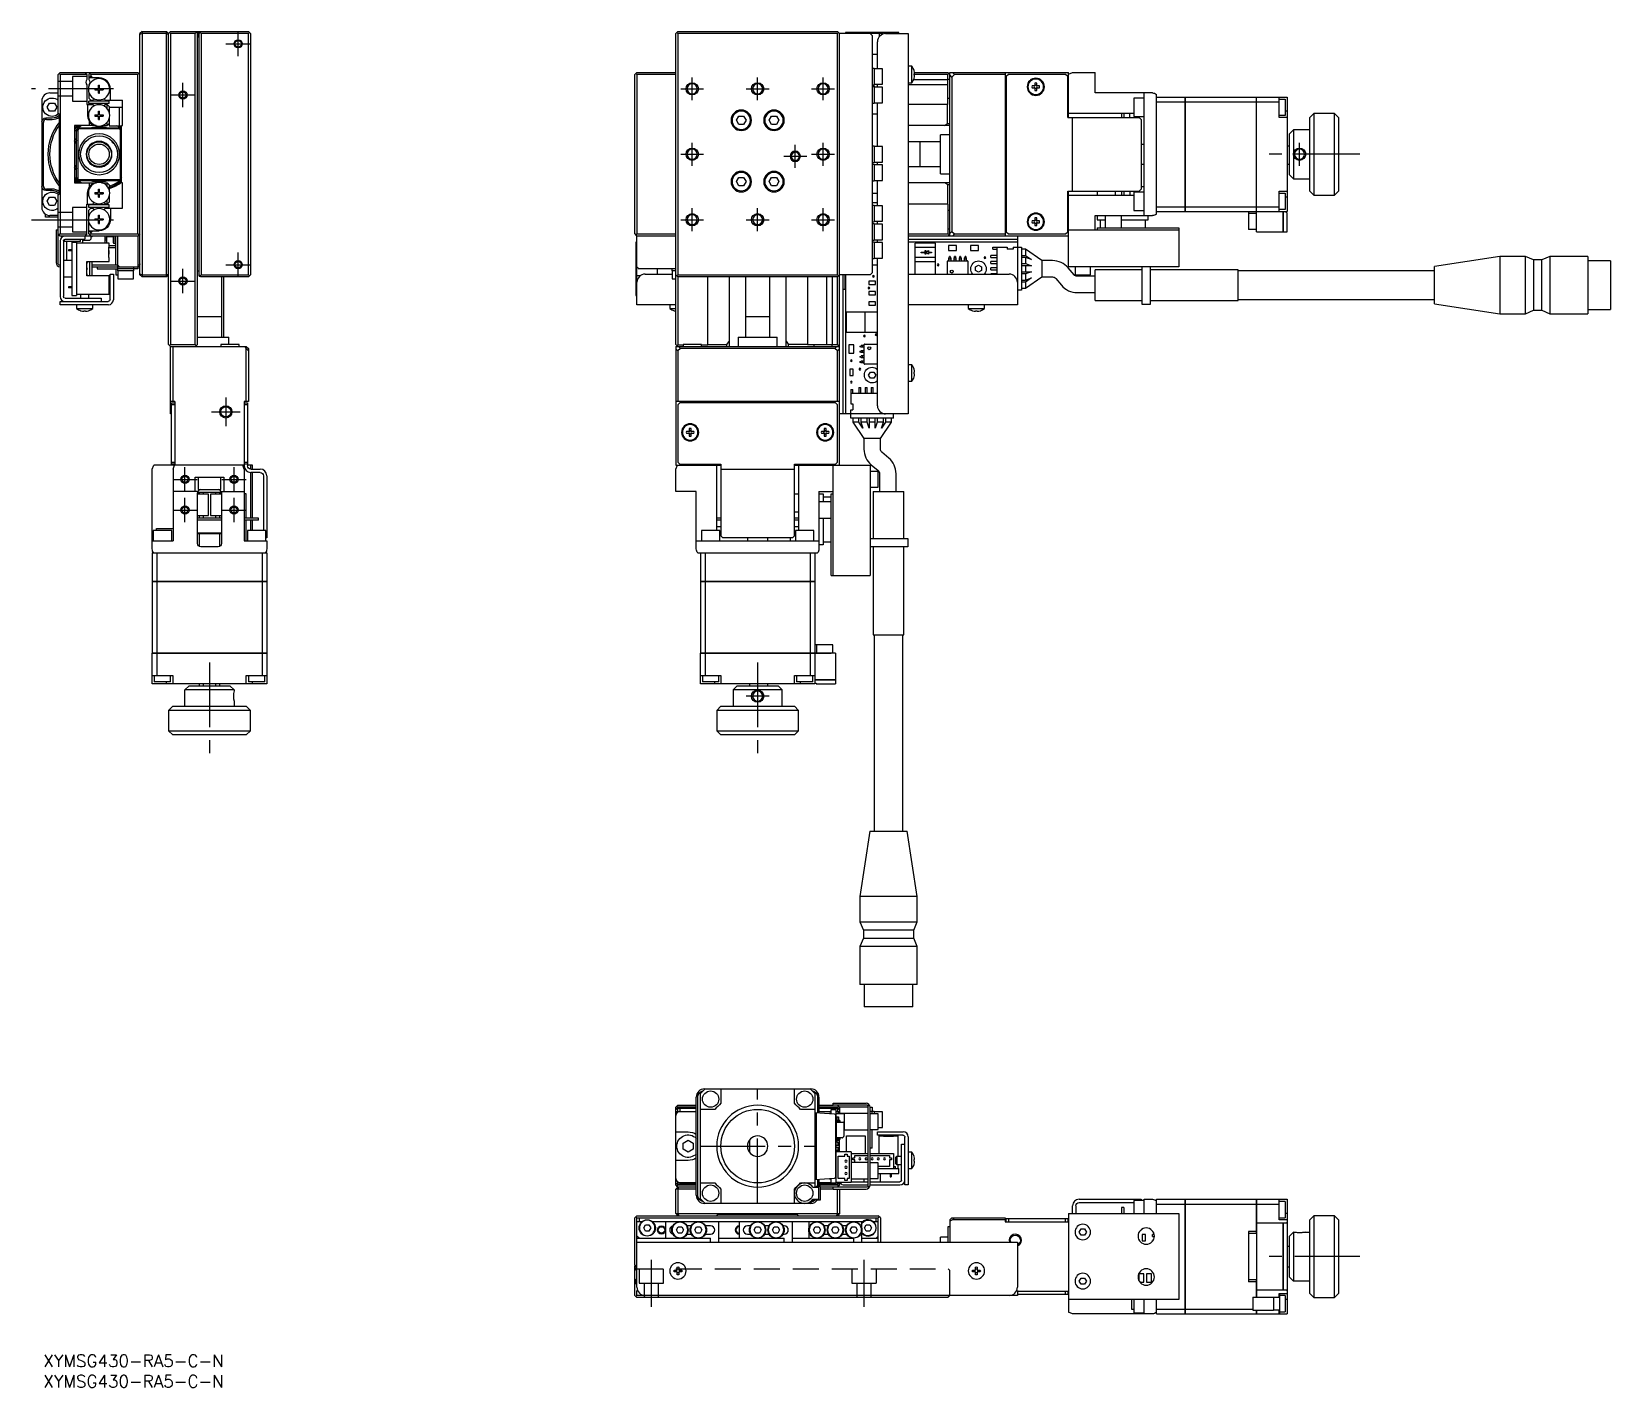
# Model space of a CAD drawing. Extents: x -3 to 383, y -8 to 324.
import ezdxf

# ---------------------------------------------------------------- set-up
doc = ezdxf.new("R2010")
doc.units = 0
doc.header["$LTSCALE"] = 0.5
doc.linetypes.add('CENTER', pattern=[50.8, 31.75, -6.35, 6.35, -6.35])
doc.linetypes.add('DASHED', pattern=[19.05, 12.7, -6.35])
for name, color, linetype in [('MSM_CENTER', 1, 'CENTER'), ('MSM_CONTINUOUS', 7, 'CONTINUOUS'), ('MSM_DASHED', 4, 'DASHED'), ('MSM_NARROW', 5, 'CONTINUOUS'), ('MSM_PART_NUMBER', 7, 'CONTINUOUS')]:
    doc.layers.add(name, color=color, linetype=linetype)
doc.styles.get("Standard").update_dxf_attribs({"font": 'txt.shx', "height": 1, "bigfont": 'bigfont.shx'})

# ---------------------------------------------------------------- blocks, each defined once
blk = doc.blocks.new('*U2')
at = {"layer": 'MSM_PART_NUMBER'}
blk.add_text('XYMSG430-RA5-C-N', height=3, dxfattribs=at).set_placement((0, -3))
blk = doc.blocks.new('*U3')
at = {"layer": 'MSM_PART_NUMBER'}
blk.add_text('XYMSG430-RA5-C-N', height=3, dxfattribs=at).set_placement((0, -8))

msp = doc.modelspace()

# ---------------------------------------------------------------- linework, layer by layer
at = {"layer": 'MSM_CENTER'}
for p, q in [((44.62, 320.55), (50.62, 320.55)), ((47.62, 317.55), (47.62, 323.55)), ((17.12, 309.55), (-2.88, 309.55)), ((34.12, 305.05), (34.12, 311.05)), ((155.84, 309.55), (161.44, 309.55)), ((158.64, 306.75), (158.64, 312.35)), ((171.84, 309.55), (177.44, 309.55)), ((174.64, 306.75), (174.64, 312.35)), ((187.84, 309.55), (193.44, 309.55)), ((190.64, 306.75), (190.64, 312.35)), ((31.12, 308.05), (37.12, 308.05)), ((155.84, 293.55), (161.44, 293.55)), ((158.64, 290.75), (158.64, 296.35)), ((183.84, 290.25), (183.84, 295.85)), ((187.84, 293.55), (193.44, 293.55)), ((190.64, 290.75), (190.64, 296.35)), ((321.89, 293.55), (297.89, 293.55)), ((307.14, 290.75), (307.14, 296.35)), ((181.04, 293.05), (186.64, 293.05)), ((158.64, 274.75), (158.64, 280.35)), ((174.64, 274.75), (174.64, 280.35)), ((190.64, 274.75), (190.64, 280.35)), ((-2.88, 277.55), (17.12, 277.55)), ((155.84, 277.55), (161.44, 277.55)), ((171.84, 277.55), (177.44, 277.55)), ((187.84, 277.55), (193.44, 277.55)), ((44.62, 266.55), (50.62, 266.55)), ((47.62, 263.55), (47.62, 269.55)), ((31.12, 262.55), (37.12, 262.55)), ((34.12, 259.55), (34.12, 265.55)), ((44.62, 234.05), (44.62, 227.05)), ((41.12, 230.55), (48.12, 230.55)), ((34.62, 211.05), (34.62, 217.05)), ((46.62, 211.05), (46.62, 217.05)), ((31.62, 214.05), (37.62, 214.05)), ((43.62, 214.05), (49.62, 214.05)), ((34.62, 203.55), (34.62, 209.55)), ((46.62, 203.55), (46.62, 209.55)), ((31.62, 206.55), (37.62, 206.55)), ((43.62, 206.55), (49.62, 206.55)), ((40.62, 169.3), (40.62, 145.3)), ((174.64, 169.3), (174.64, 145.3)), ((177.44, 161.05), (171.84, 161.05)), ((174.64, 37), (174.64, 65)), ((160.64, 51), (188.64, 51)), ((148.64, 23.19), (148.64, 11.68)), ((200.64, 23.19), (200.64, 11.68)), ((321.89, 24), (297.89, 24))]:
    msp.add_line(p, q, dxfattribs=at)
at = {"layer": 'MSM_CONTINUOUS'}
for p, q in [((24.12, 323.55), (23.62, 323.05)), ((23.62, 264.05), (23.62, 323.05)), ((24.12, 323.05), (23.62, 322.84)), ((24.12, 323.55), (24.12, 263.55)), ((24.12, 323.55), (30.12, 323.55)), ((30.12, 323.05), (24.12, 323.05)), ((30.12, 263.55), (30.12, 323.55)), ((30.62, 323.05), (30.12, 323.55)), ((30.12, 323.05), (30.62, 322.84)), ((31.12, 323.55), (30.62, 323.05)), ((30.62, 247.05), (30.62, 323.05)), ((31.12, 323.05), (30.87, 323.3)), ((31.12, 323.55), (38.32, 323.55)), ((31.12, 323.05), (31.12, 247.05)), ((37.12, 323.05), (31.12, 323.05)), ((37.62, 323.55), (37.12, 323.05)), ((37.12, 247.05), (37.12, 323.05)), ((37.62, 323.55), (37.62, 246.95)), ((37.82, 323.55), (37.82, 322.15)), ((38.12, 322.15), (37.82, 322.15)), ((38.02, 323.15), (38.02, 322.45)), ((38.12, 323.05), (38.62, 323.55)), ((38.12, 264.05), (38.12, 323.05)), ((38.32, 323.55), (38.42, 323.45)), ((38.32, 323.45), (38.52, 323.45)), ((38.62, 323.05), (38.37, 323.3)), ((38.62, 323.55), (50.12, 323.55)), ((50.12, 323.05), (38.62, 323.05)), ((38.62, 323.05), (38.62, 264.05)), ((50.12, 323.55), (50.62, 323.05)), ((50.37, 323.3), (50.12, 323.05)), ((50.12, 264.05), (50.12, 323.05)), ((50.62, 323.05), (50.62, 264.05)), ((155.14, 323.55), (154.64, 323.05)), ((154.64, 247.05), (154.64, 323.05)), ((155.14, 323.05), (154.89, 323.3)), ((155.14, 323.55), (194.14, 323.55)), ((155.14, 323.05), (155.14, 264.05)), ((194.14, 323.05), (155.14, 323.05)), ((194.64, 323.05), (194.14, 323.55)), ((194.39, 323.3), (194.14, 323.05)), ((194.14, 264.05), (194.14, 323.05)), ((205.39, 323.05), (194.64, 323.05)), ((194.64, 217.55), (194.64, 323.05)), ((209.14, 323.35), (196.14, 323.35)), ((196.14, 323.35), (196.14, 323.05)), ((202.64, 322.55), (202.14, 323.05)), ((202.64, 322.55), (202.64, 264.55)), ((203.94, 314.45), (203.94, 321.05)), ((204.39, 323.05), (204.39, 322.31)), ((205.39, 322.97), (205.39, 323.05)), ((205.94, 323.05), (211.44, 323.05)), ((209.14, 323.05), (209.14, 323.35)), ((211.44, 323.05), (211.44, 230.05)), ((202.64, 318.05), (203.94, 318.05)), ((3.62, 313.05), (4.12, 313.55)), ((3.62, 303.55), (3.62, 313.05)), ((4.12, 313.05), (3.87, 313.3)), ((4.12, 313.55), (23.12, 313.55)), ((4.12, 313.05), (4.12, 274.05)), ((10.62, 313.05), (4.12, 313.05)), ((10.12, 313.55), (10.62, 313.05)), ((10.62, 313.05), (10.62, 311.81)), ((11.62, 313.55), (11.12, 313.05)), ((11.12, 313.05), (11.12, 311.81)), ((11.62, 312.75), (11.26, 312.25)), ((11.62, 313.05), (11.37, 313.3)), ((11.62, 313.05), (11.62, 312.75)), ((23.12, 313.05), (11.62, 313.05)), ((12.12, 312.25), (11.62, 312.75)), ((23.12, 313.55), (23.62, 313.05)), ((23.37, 313.3), (23.12, 313.05)), ((23.12, 274.05), (23.12, 313.05)), ((144.89, 313.3), (144.64, 313.05)), ((144.64, 274.05), (144.64, 313.05)), ((145.14, 313.55), (144.89, 313.3)), ((144.89, 313.3), (145.14, 313.05)), ((145.14, 313.55), (154.64, 313.55)), ((154.64, 313.05), (145.14, 313.05)), ((145.14, 313.05), (145.14, 274.05)), ((203.14, 314.55), (202.64, 314.55)), ((203.14, 314.55), (203.14, 310.55)), ((205.14, 314.45), (203.14, 314.45)), ((205.14, 310.65), (205.14, 314.45)), ((212.34, 315.05), (211.44, 315.05)), ((212.34, 311.05), (212.34, 315.05)), ((212.9, 313.98), (212.9, 314)), ((212.9, 313.25), (213.03, 313.25)), ((212.9, 312.85), (212.9, 313.25)), ((221.14, 313.05), (212.9, 313.05)), ((213.03, 312.85), (212.9, 312.85)), ((213, 313.55), (221.14, 313.55)), ((221.64, 313.05), (221.14, 313.55)), ((221.14, 313.05), (221.39, 313.3)), ((221.14, 311.81), (221.14, 313.05)), ((221.64, 313.55), (250.64, 313.55)), ((221.64, 273.55), (221.64, 313.55)), ((222.14, 312.44), (221.64, 312.94)), ((222.75, 313.05), (222.14, 312.44)), ((222.25, 313.55), (222.75, 313.05)), ((235.14, 313.05), (222.75, 313.05)), ((235.14, 313.55), (235.14, 273.55)), ((235.94, 313.05), (235.44, 312.55)), ((249.94, 313.05), (235.94, 313.05)), ((250.44, 312.55), (249.94, 313.05)), ((250.64, 313.17), (251.64, 313.55)), ((250.64, 302.55), (250.64, 313.55)), ((251.64, 313.55), (257.14, 313.55)), ((257.14, 308.55), (257.14, 313.55)), ((10.62, 310.49), (10.62, 305.75)), ((13.62, 312.25), (11.12, 312.25)), ((11.12, 310.49), (11.12, 310.16)), ((12.62, 309.59), (13.41, 309.59)), ((12.62, 309.59), (12.62, 309.3)), ((12.62, 309.3), (13.41, 309.3)), ((13.15, 309.3), (13.15, 309.59)), ((13.47, 310.45), (13.76, 310.45)), ((13.47, 309.65), (13.47, 310.45)), ((13.76, 309.92), (13.47, 309.92)), ((13.47, 308.45), (13.47, 309.24)), ((13.47, 308.98), (13.76, 308.98)), ((13.76, 309.65), (13.76, 310.45)), ((13.76, 308.45), (13.76, 309.24)), ((13.82, 309.59), (14.62, 309.59)), ((13.82, 309.3), (14.62, 309.3)), ((14.09, 309.3), (14.09, 309.59)), ((14.62, 309.59), (14.62, 309.3)), ((16.42, 306.75), (16.42, 309.45)), ((202.64, 310.55), (203.14, 310.55)), ((202.64, 310.3), (203.07, 310.3)), ((203.14, 310.05), (202.64, 310.05)), ((203.07, 310.3), (203.28, 309.95)), ((203.14, 310.65), (205.14, 310.65)), ((203.14, 310.05), (203.14, 306.05)), ((205.14, 309.95), (203.14, 309.95)), ((203.94, 309.95), (203.94, 310.65)), ((205.14, 306.15), (205.14, 309.95)), ((211.44, 311.05), (212.34, 311.05)), ((221.14, 310.49), (211.44, 310.49)), ((212.79, 311.81), (221.14, 311.81)), ((212.9, 312.1), (212.9, 312.12)), ((221.14, 305.75), (221.14, 311.8)), ((221.64, 311.8), (221.14, 311.8)), ((222.14, 312.44), (222.14, 274.66)), ((235.44, 312.55), (235.44, 274.55)), ((242.4, 310.29), (241.72, 310.29)), ((241.72, 309.81), (242.4, 309.81)), ((242.4, 310.97), (242.4, 310.29)), ((242.4, 309.81), (242.4, 309.13)), ((242.88, 310.29), (242.88, 310.97)), ((243.56, 310.29), (242.88, 310.29)), ((242.88, 309.13), (242.88, 309.81)), ((242.88, 309.81), (243.56, 309.81)), ((250.44, 302.55), (250.44, 312.55)), ((-0.38, 306.55), (-0.38, 280.55)), ((0.96, 305.05), (1.54, 306.05)), ((1.54, 304.05), (0.96, 305.05)), ((1.54, 306.05), (2.7, 306.05)), ((1.62, 308.55), (3.62, 308.55)), ((2.7, 306.05), (3.27, 305.05)), ((3.27, 305.05), (2.7, 304.05)), ((10.62, 305.75), (12.07, 305.75)), ((10.82, 305.75), (10.82, 303.05)), ((11.12, 308.73), (11.12, 307.25)), ((11.12, 307.25), (11.62, 306.75)), ((11.12, 305.95), (11.12, 306.55)), ((16.12, 306.55), (11.12, 306.55)), ((16.12, 305.95), (11.12, 305.95)), ((11.62, 306.75), (12.1, 306.75)), ((12.07, 305.75), (12.15, 305.61)), ((12.15, 306.84), (12.1, 306.75)), ((13.47, 308.45), (13.76, 308.45)), ((15.13, 306.75), (14.95, 307.08)), ((14.95, 305.37), (15.16, 305.75)), ((15.13, 306.75), (19.32, 306.75)), ((15.62, 305.75), (15.16, 305.75)), ((15.62, 304.71), (15.62, 305.75)), ((15.62, 305.75), (16.12, 305.25)), ((16.12, 305.95), (16.12, 306.55)), ((16.12, 305.25), (16.12, 303.76)), ((19.32, 305), (16.12, 305)), ((18.62, 300.5), (18.62, 305)), ((19.32, 300.55), (19.32, 306.75)), ((202.64, 306.05), (203.14, 306.05)), ((203.14, 306.15), (205.14, 306.15)), ((203.94, 295.45), (203.94, 306.15)), ((221.14, 305.75), (211.44, 305.75)), ((221.04, 301.05), (221.04, 305.75)), ((221.14, 307.3), (221.64, 307.3)), ((271.14, 308.55), (257.14, 308.55)), ((266.64, 307.3), (266.64, 302.8)), ((269.14, 307.3), (266.64, 307.3)), ((269.14, 278.55), (269.14, 308.55)), ((272.14, 278.93), (272.14, 308.17)), ((272.14, 307.55), (279.13, 307.55)), ((272.14, 306.39), (279.13, 306.39)), ((279.13, 279.55), (279.13, 307.55)), ((279.14, 307.54), (279.13, 307.54)), ((279.14, 306.39), (279.13, 306.39)), ((279.14, 307.55), (296.63, 307.55)), ((279.14, 307.55), (279.14, 279.55)), ((279.14, 306.39), (296.63, 306.39)), ((296.63, 275.55), (296.63, 307.55)), ((296.64, 307.54), (296.63, 307.54)), ((296.64, 306.39), (296.63, 306.39)), ((296.64, 307.55), (304.14, 307.55)), ((296.64, 274.55), (296.64, 307.55)), ((296.64, 306.39), (302.14, 306.39)), ((302.14, 302.55), (302.14, 307.55)), ((302.14, 307.05), (303.64, 307.05)), ((303.64, 307.05), (303.64, 303.05)), ((304.14, 307.55), (304.14, 279.55)), ((0, 285.78), (0, 301.32)), ((0.62, 302.45), (2.12, 302.45)), ((0.75, 302.07), (2.12, 302.07)), ((2.7, 304.05), (1.54, 304.05)), ((3.92, 303.25), (3.62, 303.55)), ((3.92, 283.85), (3.92, 303.25)), ((11.32, 300.55), (11.32, 301.45)), ((12.62, 303.19), (13.41, 303.19)), ((12.62, 303.19), (12.62, 302.9)), ((12.62, 302.9), (13.41, 302.9)), ((13.15, 302.9), (13.15, 303.19)), ((13.47, 304.05), (13.76, 304.05)), ((13.47, 303.25), (13.47, 304.05)), ((13.76, 303.52), (13.47, 303.52)), ((13.47, 302.05), (13.47, 302.84)), ((13.47, 302.58), (13.76, 302.58)), ((13.47, 302.05), (13.76, 302.05)), ((13.76, 303.25), (13.76, 304.05)), ((13.76, 302.05), (13.76, 302.84)), ((13.82, 303.19), (14.62, 303.19)), ((13.82, 302.9), (14.62, 302.9)), ((14.09, 302.9), (14.09, 303.19)), ((14.62, 303.19), (14.62, 302.9)), ((15.62, 300.55), (15.62, 301.39)), ((16.12, 302.33), (16.12, 300.5)), ((169.49, 301.85), (170.06, 302.85)), ((170.06, 300.85), (169.49, 301.85)), ((170.06, 302.85), (171.22, 302.85)), ((171.22, 302.85), (171.8, 301.85)), ((171.8, 301.85), (171.22, 300.85)), ((177.49, 301.85), (178.06, 302.85)), ((178.06, 300.85), (177.49, 301.85)), ((178.06, 302.85), (179.22, 302.85)), ((179.22, 302.85), (179.8, 301.85)), ((179.8, 301.85), (179.22, 300.85)), ((202.64, 303.45), (203.94, 303.45)), ((235.44, 303.55), (235.14, 303.55)), ((235.14, 301.8), (235.44, 301.8)), ((266.64, 303.55), (250.44, 303.55)), ((250.44, 302.55), (267.94, 302.55)), ((251.64, 284.55), (251.64, 302.55)), ((263.64, 303.55), (263.64, 302.55)), ((264.14, 303.55), (264.14, 302.55)), ((265.64, 302.55), (265.64, 303.55)), ((266.64, 302.8), (269.14, 302.8)), ((268.44, 302.05), (267.94, 302.55)), ((268.44, 302.05), (268.44, 285.05)), ((303.64, 303.05), (302.14, 303.05)), ((304.14, 302.55), (302.14, 302.55)), ((304.14, 304.05), (303.64, 304.05)), ((310.64, 303.55), (309.64, 302.55)), ((309.64, 284.55), (309.64, 302.55)), ((310.64, 303.55), (310.64, 283.55)), ((315.64, 303.55), (310.64, 303.55)), ((315.64, 283.55), (315.64, 303.55)), ((316.64, 302.55), (315.64, 303.55)), ((316.64, 302.55), (316.64, 284.55)), ((7.62, 300.55), (7.62, 286.55)), ((12.9, 300.55), (7.62, 300.55)), ((8.12, 299.25), (8.42, 299.55)), ((8.12, 287.85), (8.12, 299.25)), ((8.62, 299.75), (8.42, 299.55)), ((8.42, 299.55), (8.42, 287.55)), ((8.62, 299.75), (8.92, 300.05)), ((18.62, 299.75), (8.62, 299.75)), ((8.92, 300.05), (18.32, 300.05)), ((11.82, 300.9), (11.82, 300.55)), ((14.33, 300.55), (15.62, 300.55)), ((16.12, 301.05), (15.62, 300.55)), ((16.12, 300.5), (19.12, 300.5)), ((18.32, 300.05), (19.12, 299.25)), ((18.82, 287.55), (18.82, 299.55)), ((19.12, 286.55), (19.12, 300.55)), ((19.12, 300.55), (19.32, 300.55)), ((171.22, 300.85), (170.06, 300.85)), ((179.22, 300.85), (178.06, 300.85)), ((221.64, 300.55), (211.44, 300.55)), ((219.34, 288.8), (219.34, 298.3)), ((221.64, 298.3), (219.34, 298.3)), ((220.33, 300.55), (221.04, 301.05)), ((221.04, 301.05), (221.64, 301.05)), ((235.34, 298.55), (235.14, 298.35)), ((235.34, 298.55), (235.34, 288.55)), ((235.44, 298.55), (235.34, 298.55)), ((304.64, 298.55), (305.64, 299.55)), ((304.64, 288.55), (304.64, 298.55)), ((309.64, 299.55), (305.64, 299.55)), ((305.64, 299.55), (305.64, 287.55)), ((16.82, 296.52), (16.82, 296.71)), ((16.82, 296.52), (17.04, 296.3)), ((17.04, 296.47), (17.04, 296.3)), ((17.04, 296.3), (17.18, 296.3)), ((203.14, 295.55), (202.64, 295.55)), ((203.14, 295.55), (203.14, 291.55)), ((205.14, 295.45), (203.14, 295.45)), ((205.14, 291.65), (205.14, 295.45)), ((219.34, 296.55), (211.44, 296.55)), ((214.34, 290.55), (214.34, 296.55)), ((268.44, 296.05), (269.14, 296.05)), ((304.64, 295.55), (304.14, 295.55)), ((12.17, 290.75), (12.24, 290.75)), ((12.31, 290.68), (12.24, 290.75)), ((14.99, 290.75), (14.93, 290.68)), ((14.99, 290.75), (15.06, 290.75)), ((17.04, 290.8), (16.82, 290.57)), ((16.82, 290.39), (16.82, 290.57)), ((17.04, 290.8), (17.04, 290.63)), ((17.18, 290.8), (17.04, 290.8)), ((202.64, 291.55), (203.14, 291.55)), ((203.14, 291.05), (202.64, 291.05)), ((203.14, 291.65), (205.14, 291.65)), ((203.14, 291.05), (203.14, 287.05)), ((205.14, 290.95), (203.14, 290.95)), ((203.94, 290.95), (203.94, 291.65)), ((205.14, 287.15), (205.14, 290.95)), ((211.44, 290.55), (219.34, 290.55)), ((269.14, 291.05), (268.44, 291.05)), ((304.64, 291.05), (304.14, 291.05)), ((7.62, 286.55), (12.9, 286.55)), ((8.92, 287.05), (8.12, 287.85)), ((8.62, 287.35), (18.62, 287.35)), ((18.32, 287.05), (8.92, 287.05)), ((11.32, 285.65), (11.32, 286.55)), ((11.82, 286.55), (11.82, 286.19)), ((14.33, 286.55), (15.62, 286.55)), ((15.62, 285.71), (15.62, 286.55)), ((15.62, 286.55), (16.12, 286.05)), ((16.12, 286.05), (16.12, 284.76)), ((18.62, 287.35), (18.32, 287.05)), ((18.62, 287.35), (18.82, 287.55)), ((19.12, 287.85), (18.82, 287.55)), ((19.32, 286.55), (19.12, 286.55)), ((19.32, 280.35), (19.32, 286.55)), ((169.49, 286.85), (170.06, 287.85)), ((170.06, 285.85), (169.49, 286.85)), ((170.06, 287.85), (171.22, 287.85)), ((171.22, 285.85), (170.06, 285.85)), ((171.22, 287.85), (171.8, 286.85)), ((171.8, 286.85), (171.22, 285.85)), ((177.49, 286.85), (178.06, 287.85)), ((178.06, 285.85), (177.49, 286.85)), ((178.06, 287.85), (179.22, 287.85)), ((179.22, 285.85), (178.06, 285.85)), ((179.22, 287.85), (179.8, 286.85)), ((179.8, 286.85), (179.22, 285.85)), ((202.64, 287.05), (203.14, 287.05)), ((203.14, 287.15), (205.14, 287.15)), ((203.94, 280.95), (203.94, 287.15)), ((221.64, 286.55), (211.44, 286.55)), ((219.34, 288.8), (221.64, 288.8)), ((221.14, 286.05), (220.43, 286.55)), ((221.14, 281.35), (221.14, 286.05)), ((221.64, 286.05), (221.14, 286.05)), ((235.14, 288.75), (235.34, 288.55)), ((235.34, 288.55), (235.44, 288.55)), ((305.64, 287.55), (304.64, 288.55)), ((305.64, 287.55), (309.64, 287.55)), ((2.12, 284.65), (0.62, 284.65)), ((2.12, 285.03), (0.75, 285.03)), ((0.96, 282.05), (1.54, 283.05)), ((1.54, 281.05), (0.96, 282.05)), ((1.54, 283.05), (2.7, 283.05)), ((2.7, 283.05), (3.27, 282.05)), ((3.27, 282.05), (2.7, 281.05)), ((3.62, 283.55), (3.92, 283.85)), ((3.62, 274.05), (3.62, 283.55)), ((10.82, 281.35), (10.82, 284.05)), ((12.62, 284.19), (13.41, 284.19)), ((12.62, 284.19), (12.62, 283.9)), ((12.62, 283.9), (13.41, 283.9)), ((13.15, 283.9), (13.15, 284.19)), ((13.47, 285.05), (13.76, 285.05)), ((13.47, 284.25), (13.47, 285.05)), ((13.76, 284.52), (13.47, 284.52)), ((13.47, 283.05), (13.47, 283.84)), ((13.47, 283.58), (13.76, 283.58)), ((13.47, 283.05), (13.76, 283.05)), ((13.76, 284.25), (13.76, 285.05)), ((13.76, 283.05), (13.76, 283.84)), ((13.82, 284.19), (14.62, 284.19)), ((13.82, 283.9), (14.62, 283.9)), ((14.09, 283.9), (14.09, 284.19)), ((14.62, 284.19), (14.62, 283.9)), ((15.62, 281.35), (15.62, 282.39)), ((16.12, 281.85), (15.62, 281.35)), ((16.12, 283.33), (16.12, 281.85)), ((202.64, 284.05), (203.94, 284.05)), ((235.44, 285.3), (235.14, 285.3)), ((235.14, 283.55), (235.44, 283.55)), ((250.44, 274.55), (250.44, 284.55)), ((250.44, 284.55), (267.94, 284.55)), ((250.44, 283.55), (266.64, 283.55)), ((250.64, 266.05), (250.64, 284.55)), ((257.64, 284.55), (257.64, 283.55)), ((262.14, 283.55), (262.14, 284.55)), ((263.64, 284.55), (263.64, 283.55)), ((264.14, 284.55), (264.14, 283.55)), ((265.64, 284.55), (265.64, 283.55)), ((266.64, 284.3), (266.64, 279.8)), ((269.14, 284.3), (266.64, 284.3)), ((267.94, 284.55), (268.44, 285.05)), ((269.14, 285.55), (268.44, 285.55)), ((302.14, 284.55), (304.14, 284.55)), ((302.14, 279.55), (302.14, 284.55)), ((302.14, 284.05), (303.64, 284.05)), ((303.64, 284.05), (303.64, 280.05)), ((304.14, 283.05), (303.64, 283.05)), ((309.64, 284.55), (310.64, 283.55)), ((310.64, 283.55), (315.64, 283.55)), ((315.64, 283.55), (316.64, 284.55)), ((0.52, 278.15), (0.52, 278.88)), ((3.62, 278.15), (0.52, 278.15)), ((2.7, 281.05), (1.54, 281.05)), ((3.62, 278.55), (1.62, 278.55)), ((10.62, 281.35), (12.07, 281.35)), ((10.62, 274.05), (10.62, 281.35)), ((11.12, 280.55), (11.12, 281.15)), ((16.12, 281.15), (11.12, 281.15)), ((16.12, 280.55), (11.12, 280.55)), ((11.62, 280.35), (11.12, 279.85)), ((11.12, 278.36), (11.12, 279.85)), ((11.62, 280.35), (12.1, 280.35)), ((12.15, 281.49), (12.07, 281.35)), ((12.1, 280.35), (12.15, 280.26)), ((13.47, 278.65), (13.76, 278.65)), ((13.47, 277.85), (13.47, 278.65)), ((13.76, 278.12), (13.47, 278.12)), ((13.76, 277.85), (13.76, 278.65)), ((15.16, 281.35), (14.95, 281.73)), ((14.95, 280.02), (15.13, 280.35)), ((15.13, 280.35), (19.32, 280.35)), ((15.62, 281.35), (15.16, 281.35)), ((16.12, 280.55), (16.12, 281.15)), ((16.42, 280.35), (16.42, 277.65)), ((203.94, 281.65), (202.64, 281.65)), ((203.14, 281.05), (202.64, 281.05)), ((203.14, 281.05), (203.14, 277.05)), ((205.14, 280.95), (203.14, 280.95)), ((205.14, 277.15), (205.14, 280.95)), ((221.24, 281.35), (211.44, 281.35)), ((221.14, 279.8), (221.14, 275.3)), ((221.64, 279.8), (221.14, 279.8)), ((221.24, 279.8), (221.24, 281.35)), ((242.4, 277.97), (242.4, 277.29)), ((242.88, 277.29), (242.88, 277.97)), ((257.14, 275.05), (257.14, 278.55)), ((257.14, 278.55), (271.14, 278.55)), ((257.64, 278.55), (257.64, 277.55)), ((259.64, 278.55), (259.64, 275.55)), ((263.64, 275.55), (263.64, 278.55)), ((266.64, 279.8), (269.14, 279.8)), ((270.14, 277.55), (270.14, 278.55)), ((272.14, 280.7), (279.13, 280.7)), ((272.14, 279.55), (279.13, 279.55)), ((279.14, 280.71), (279.13, 280.71)), ((279.14, 279.56), (279.13, 279.56)), ((279.14, 280.7), (296.63, 280.7)), ((279.14, 279.55), (296.63, 279.55)), ((294.64, 279.55), (294.64, 275.15)), ((296.63, 279.05), (294.64, 279.05)), ((296.64, 280.71), (296.63, 280.71)), ((296.64, 279.56), (296.63, 279.56)), ((296.63, 279.25), (296.64, 279.25)), ((296.63, 278.15), (296.64, 278.15)), ((296.64, 280.7), (302.14, 280.7)), ((296.64, 279.55), (304.14, 279.55)), ((303.64, 280.05), (302.14, 280.05)), ((303.13, 274.55), (303.13, 279.55)), ((303.14, 279.55), (303.14, 274.55)), ((303.94, 279.25), (303.94, 279.55)), ((304.14, 279.25), (303.94, 279.25)), ((304.14, 274.55), (304.14, 279.25)), ((3.12, 275.05), (3.62, 275.05)), ((3.12, 275.05), (3.12, 267.05)), ((11.12, 274.05), (11.12, 276.93)), ((11.12, 274.85), (13.62, 274.85)), ((11.26, 274.85), (11.62, 274.35)), ((11.62, 274.35), (12.12, 274.85)), ((11.62, 274.35), (11.62, 274.05)), ((12.62, 277.79), (13.41, 277.79)), ((12.62, 277.79), (12.62, 277.5)), ((12.62, 277.5), (13.41, 277.5)), ((13.15, 277.5), (13.15, 277.79)), ((13.47, 276.65), (13.47, 277.44)), ((13.47, 277.18), (13.76, 277.18)), ((13.47, 276.65), (13.76, 276.65)), ((13.76, 276.65), (13.76, 277.44)), ((13.82, 277.79), (14.62, 277.79)), ((13.82, 277.5), (14.62, 277.5)), ((14.09, 277.5), (14.09, 277.79)), ((14.62, 277.79), (14.62, 277.5)), ((202.64, 277.05), (203.14, 277.05)), ((203.14, 276.55), (202.64, 276.55)), ((203.14, 277.15), (205.14, 277.15)), ((203.14, 276.55), (203.14, 272.55)), ((205.14, 276.45), (203.14, 276.45)), ((203.94, 276.45), (203.94, 277.15)), ((205.14, 272.65), (205.14, 276.45)), ((221.14, 275.3), (221.64, 275.3)), ((221.24, 274.05), (221.24, 275.3)), ((221.64, 274.16), (222.14, 274.66)), ((222.14, 274.66), (222.75, 274.05)), ((235.44, 274.55), (235.94, 274.05)), ((242.4, 277.29), (241.72, 277.29)), ((241.72, 276.81), (242.4, 276.81)), ((242.4, 276.81), (242.4, 276.13)), ((243.56, 277.29), (242.88, 277.29)), ((242.88, 276.13), (242.88, 276.81)), ((242.88, 276.81), (243.56, 276.81)), ((249.94, 274.05), (250.44, 274.55)), ((250.64, 275.05), (277.64, 275.05)), ((257.64, 277.55), (259.64, 277.55)), ((257.64, 275.55), (277.64, 275.55)), ((257.64, 275.55), (257.64, 275.05)), ((258.39, 277.55), (258.39, 275.55)), ((263.64, 277.55), (270.14, 277.55)), ((269.39, 277.55), (269.39, 275.55)), ((277.64, 275.55), (277.64, 266.05)), ((296.64, 275.15), (294.64, 275.15)), ((296.64, 275.55), (296.63, 275.55)), ((296.64, 274.55), (303.13, 274.55)), ((303.14, 274.56), (303.13, 274.56)), ((303.14, 274.55), (304.14, 274.55)), ((3.62, 266.75), (3.62, 274.05)), ((4.12, 273.55), (3.62, 274.05)), ((3.87, 273.8), (4.12, 274.05)), ((4.12, 274.05), (10.62, 274.05)), ((23.12, 273.55), (4.12, 273.55)), ((4.12, 272.35), (4.12, 258.75)), ((4.92, 272.35), (4.92, 258.75)), ((5.12, 272.7), (5.12, 272.25)), ((9.12, 272.25), (5.12, 272.25)), ((5.32, 272.75), (10.12, 272.75)), ((5.62, 272.25), (5.62, 267.55)), ((6.92, 272.05), (6.92, 259.05)), ((6.92, 272.05), (8.12, 272.05)), ((8.12, 272.05), (8.12, 259.05)), ((16.12, 271.8), (8.12, 271.8)), ((9.12, 272.25), (9.12, 272.75)), ((9.62, 271.8), (9.62, 272.75)), ((11.19, 272.47), (9.62, 272.47)), ((10.62, 274.05), (10.12, 273.55)), ((10.12, 273.55), (10.12, 272.75)), ((11.12, 274.05), (11.62, 273.55)), ((11.59, 272.82), (11.26, 272.5)), ((11.37, 273.8), (11.62, 274.05)), ((11.62, 274.05), (23.12, 274.05)), ((11.62, 273.55), (11.62, 272.89)), ((11.62, 273.36), (11.73, 273.36)), ((15.04, 273.55), (15.04, 271.8)), ((15.04, 273.15), (15.54, 273.15)), ((15.04, 272.65), (15.54, 272.65)), ((15.54, 271.8), (15.54, 273.55)), ((17.04, 273.35), (15.54, 273.35)), ((16.02, 268.3), (16.02, 270.8)), ((16.12, 270.8), (16.02, 270.8)), ((17.62, 270.65), (16.02, 270.65)), ((16.12, 270.8), (16.12, 271.8)), ((17.62, 271.15), (16.12, 271.15)), ((17.04, 273.55), (17.04, 271.95)), ((17.54, 271.95), (17.54, 273.55)), ((17.62, 273.35), (17.54, 273.35)), ((17.62, 273.55), (17.62, 266.55)), ((18.12, 273.55), (18.12, 265.05)), ((23.12, 274.05), (23.37, 273.8)), ((23.62, 274.05), (23.12, 273.55)), ((23.12, 273.55), (23.12, 265.55)), ((144.64, 274.05), (144.89, 273.8)), ((144.84, 272.05), (144.84, 259.05)), ((145.14, 272.05), (144.84, 272.05)), ((145.14, 274.05), (144.89, 273.8)), ((144.89, 273.8), (145.14, 273.55)), ((145.14, 274.05), (154.64, 274.05)), ((145.14, 256.75), (145.14, 273.55)), ((154.64, 273.55), (145.14, 273.55)), ((202.64, 272.55), (203.14, 272.55)), ((203.14, 272.05), (202.64, 272.05)), ((203.14, 272.65), (205.14, 272.65)), ((203.14, 272.05), (203.14, 268.05)), ((205.14, 271.95), (203.14, 271.95)), ((203.94, 271.95), (203.94, 272.65)), ((205.14, 268.15), (205.14, 271.95)), ((211.44, 274.05), (221.24, 274.05)), ((250.64, 273.55), (211.44, 273.55)), ((211.44, 272.75), (238.14, 272.75)), ((238.14, 272.05), (211.44, 272.05)), ((218.14, 271.8), (213.14, 271.8)), ((213.14, 264.25), (213.14, 271.8)), ((213.14, 270.8), (218.14, 270.8)), ((218.14, 264.25), (218.14, 271.8)), ((221.14, 273.55), (221.44, 273.85)), ((221.44, 273.85), (221.24, 274.05)), ((221.27, 271.25), (221.27, 270)), ((223.27, 271.25), (221.27, 271.25)), ((221.44, 273.85), (221.64, 274.05)), ((222.75, 274.05), (222.25, 273.55)), ((222.75, 274.05), (235.14, 274.05)), ((223.27, 270), (223.27, 271.25)), ((228.66, 271.25), (226.66, 271.25)), ((226.66, 271.25), (226.66, 270)), ((228.66, 270), (228.66, 271.25)), ((232.14, 270.3), (232.14, 270.8)), ((232.14, 270.8), (235.64, 270.8)), ((232.14, 270.3), (233.14, 270.3)), ((233.14, 270.8), (233.14, 264.25)), ((235.64, 270.8), (235.64, 270.3)), ((237.14, 270.3), (235.64, 270.3)), ((235.94, 274.05), (249.94, 274.05)), ((237.14, 270.8), (237.14, 270.3)), ((237.14, 270.8), (239.14, 270.8)), ((238.14, 273.55), (238.14, 256.75)), ((239.14, 270.8), (239.14, 260.3)), ((240.14, 270.3), (239.14, 270.3)), ((240.14, 270.3), (240.14, 268.8)), ((244.14, 267.55), (240.14, 270.3)), ((3.82, 266.55), (4.12, 266.55)), ((6.92, 267.55), (4.92, 267.55)), ((6.12, 270.17), (6.12, 269.92)), ((6.92, 270.17), (6.12, 270.17)), ((6.92, 269.92), (6.12, 269.92)), ((10.62, 267.3), (16.12, 267.3)), ((10.62, 263.8), (10.62, 267.3)), ((11.32, 267.3), (11.32, 263.8)), ((11.82, 267.3), (11.82, 263.8)), ((11.82, 266.55), (18.12, 266.55)), ((16.02, 270), (16.12, 270)), ((16.02, 269.62), (16.12, 269.62)), ((16.02, 269.47), (16.12, 269.47)), ((16.02, 269.1), (16.12, 269.1)), ((16.12, 268.3), (16.02, 268.3)), ((16.12, 269.1), (16.12, 270)), ((16.12, 267.3), (16.12, 268.3)), ((18.62, 266.05), (18.12, 266.55)), ((23.12, 266.55), (23.42, 266.55)), ((202.64, 268.05), (203.14, 268.05)), ((202.64, 266.55), (203.94, 266.55)), ((203.14, 268.15), (205.14, 268.15)), ((203.94, 232.05), (203.94, 268.15)), ((218.14, 268.3), (213.14, 268.3)), ((213.14, 267.3), (218.14, 267.3)), ((214.64, 269.62), (215.59, 269.62)), ((214.64, 269.47), (214.64, 269.62)), ((215.59, 269.47), (214.64, 269.47)), ((215.59, 269.62), (215.59, 270)), ((215.59, 270), (215.74, 270)), ((215.59, 269.1), (215.59, 269.47)), ((215.74, 269.1), (215.59, 269.1)), ((215.74, 270), (215.74, 269.61)), ((215.74, 269.61), (216.42, 270)), ((216.42, 269.1), (215.74, 269.49)), ((215.74, 269.49), (215.74, 269.1)), ((216.42, 270), (216.42, 269.62)), ((216.42, 269.62), (217.12, 269.62)), ((217.12, 269.47), (216.42, 269.47)), ((216.42, 269.47), (216.42, 269.1)), ((217.12, 269.62), (217.12, 269.47)), ((221.09, 264.25), (221.09, 267.4)), ((221.19, 267.5), (225.89, 267.5)), ((221.27, 270), (223.27, 270)), ((221.42, 268.23), (221.53, 268.3)), ((221.42, 267.5), (221.42, 268.23)), ((221.42, 267.94), (221.85, 267.94)), ((221.73, 268.55), (221.53, 268.55)), ((221.53, 268.3), (221.53, 268.55)), ((221.73, 268.55), (221.73, 268.3)), ((221.73, 268.3), (221.85, 268.23)), ((221.85, 268.23), (221.85, 267.5)), ((222.69, 268.23), (222.8, 268.3)), ((222.69, 267.5), (222.69, 268.23)), ((222.69, 267.94), (223.12, 267.94)), ((223, 268.55), (222.8, 268.55)), ((222.8, 268.3), (222.8, 268.55)), ((223, 268.55), (223, 268.3)), ((223, 268.3), (223.12, 268.23)), ((223.12, 268.23), (223.12, 267.5)), ((223.96, 268.23), (224.07, 268.3)), ((223.96, 267.5), (223.96, 268.23)), ((223.96, 267.94), (224.39, 267.94)), ((224.27, 268.55), (224.07, 268.55)), ((224.07, 268.3), (224.07, 268.55)), ((224.27, 268.55), (224.27, 268.3)), ((224.27, 268.3), (224.39, 268.23)), ((224.39, 268.23), (224.39, 267.5)), ((225.23, 268.23), (225.34, 268.3)), ((225.23, 267.5), (225.23, 268.23)), ((225.23, 267.94), (225.66, 267.94)), ((225.54, 268.55), (225.34, 268.55)), ((225.34, 268.3), (225.34, 268.55)), ((225.54, 268.55), (225.54, 268.3)), ((225.54, 268.3), (225.66, 268.23)), ((225.66, 268.23), (225.66, 267.5)), ((225.99, 267.4), (225.99, 264.25)), ((226.66, 270), (228.66, 270)), ((227.89, 265.98), (228.64, 266.42)), ((228.64, 266.42), (229.39, 265.98)), ((231.64, 268.3), (231.64, 268.8)), ((233.14, 268.8), (231.64, 268.8)), ((231.64, 268.3), (233.14, 268.3)), ((231.64, 266.8), (231.64, 267.3)), ((233.14, 267.3), (231.64, 267.3)), ((231.64, 266.8), (233.14, 266.8)), ((239.14, 268.8), (240.14, 268.8)), ((240.14, 268.3), (239.14, 268.3)), ((239.14, 266.8), (240.14, 266.8)), ((240.14, 268.8), (241.6, 267.8)), ((240.14, 268.3), (240.14, 266.8)), ((241.6, 267.8), (240.14, 268.3)), ((240.14, 266.8), (241.6, 266.3)), ((244.14, 267.55), (244.14, 263.55)), ((246.74, 267.55), (244.14, 267.55)), ((356.14, 268.55), (340.14, 266.12)), ((356.14, 268.55), (356.14, 254.55)), ((362.34, 268.55), (356.14, 268.55)), ((362.34, 254.55), (362.34, 268.55)), ((364.34, 267.7), (362.34, 268.55)), ((364.34, 267.7), (364.34, 255.4)), ((366.34, 267.7), (364.34, 267.7)), ((368.34, 268.55), (366.34, 267.7)), ((366.34, 255.4), (366.34, 267.7)), ((368.34, 268.55), (368.34, 254.55)), ((377.64, 268.55), (368.34, 268.55)), ((377.64, 268.55), (377.64, 254.55)), ((383.14, 267.5), (377.64, 267.5)), ((383.14, 267.5), (383.14, 255.6)), ((4.92, 263.55), (6.92, 263.55)), ((16.12, 263.8), (10.62, 263.8)), ((11.82, 266.05), (23.12, 266.05)), ((13.12, 266.05), (13.12, 265.55)), ((13.12, 265.55), (18.12, 265.55)), ((16.12, 259.3), (16.12, 263.8)), ((16.32, 258.05), (16.32, 264.25)), ((16.32, 264.25), (17.12, 264.25)), ((17.12, 264.25), (17.12, 257.95)), ((17.72, 265.55), (17.72, 264.05)), ((17.72, 264.05), (18.22, 264.05)), ((22.12, 265.55), (18.12, 265.55)), ((22.12, 265.05), (18.12, 265.05)), ((22.12, 265.05), (18.12, 265.05)), ((18.22, 265.05), (18.22, 263.05)), ((18.22, 263.05), (22.02, 263.05)), ((22.02, 263.05), (22.02, 265.05)), ((22.12, 265.05), (22.12, 266.05)), ((23.12, 265.55), (22.12, 265.55)), ((24.12, 264.05), (23.62, 264.26)), ((24.12, 263.55), (23.62, 264.05)), ((24.12, 264.05), (30.12, 264.05)), ((30.12, 263.55), (24.12, 263.55)), ((30.12, 264.05), (30.62, 264.26)), ((30.12, 263.55), (30.62, 264.05)), ((38.12, 264.95), (37.72, 264.95)), ((37.72, 247.05), (37.72, 264.95)), ((38.02, 264.65), (38.02, 263.95)), ((38.62, 263.55), (38.12, 264.05)), ((38.52, 263.65), (38.32, 263.65)), ((38.37, 263.8), (38.62, 264.05)), ((38.62, 264.05), (50.12, 264.05)), ((50.12, 263.55), (38.62, 263.55)), ((43.62, 248.85), (43.62, 263.55)), ((44.12, 248.85), (44.12, 263.55)), ((50.12, 264.05), (50.37, 263.8)), ((50.62, 264.05), (50.12, 263.55)), ((145.14, 266.05), (145.64, 265.55)), ((145.88, 263.8), (145.14, 263.8)), ((154.64, 265.55), (145.64, 265.55)), ((147.14, 264.25), (153.74, 264.25)), ((150.14, 264.25), (150.14, 265.55)), ((153.64, 265.55), (153.64, 265.05)), ((154.64, 265.05), (153.64, 265.05)), ((153.74, 265.05), (153.74, 263.05)), ((153.74, 263.05), (154.64, 263.05)), ((154.64, 264.05), (155.14, 263.55)), ((154.89, 263.8), (155.14, 264.05)), ((155.14, 264.05), (194.14, 264.05)), ((155.14, 263.55), (155.14, 246.95)), ((194.14, 263.55), (155.14, 263.55)), ((162.44, 246.95), (162.44, 263.55)), ((167.64, 263.55), (167.64, 246.55)), ((171.64, 263.55), (171.64, 248.85)), ((177.64, 248.85), (177.64, 263.55)), ((181.64, 246.55), (181.64, 263.55)), ((186.84, 263.55), (186.84, 247.05)), ((191.58, 247.05), (191.58, 263.55)), ((192.9, 263.55), (192.9, 247.05)), ((194.14, 264.05), (194.39, 263.8)), ((194.14, 263.55), (194.64, 264.05)), ((194.14, 247.05), (194.14, 263.55)), ((202.14, 264.05), (194.64, 264.05)), ((195.44, 264.05), (195.44, 230.05)), ((195.94, 264.05), (195.94, 260.55)), ((196.14, 264.05), (196.14, 230.05)), ((201.84, 262.52), (201.84, 261.72)), ((203.44, 262.52), (201.84, 262.52)), ((202.14, 264.05), (202.64, 264.55)), ((203.44, 261.72), (203.44, 262.52)), ((211.55, 266.35), (211.44, 266.35)), ((211.44, 264.75), (211.55, 264.75)), ((211.44, 264.25), (236.14, 264.25)), ((211.55, 264.75), (211.55, 266.35)), ((227.89, 265.12), (227.89, 265.98)), ((228.64, 264.68), (227.89, 265.12)), ((229.39, 265.12), (228.64, 264.68)), ((229.39, 265.98), (229.39, 265.12)), ((231.64, 265.3), (231.64, 265.8)), ((233.14, 265.8), (231.64, 265.8)), ((231.64, 265.3), (233.14, 265.3)), ((231.64, 264.25), (231.64, 264.3)), ((233.14, 264.3), (231.64, 264.3)), ((241.6, 266.3), (239.14, 266.3)), ((239.14, 264.8), (241.6, 264.8)), ((240.14, 264.3), (239.14, 264.3)), ((239.14, 262.8), (240.14, 262.8)), ((240.14, 266.3), (240.14, 264.8)), ((241.6, 264.8), (240.14, 264.3)), ((240.14, 264.3), (240.14, 262.8)), ((240.14, 260.8), (244.14, 263.55)), ((240.14, 262.8), (241.6, 263.3)), ((241.6, 263.3), (240.14, 262.3)), ((244.14, 263.55), (246.74, 263.55)), ((247.51, 263.19), (248.92, 261.5)), ((251.99, 264.08), (250.57, 265.76)), ((277.64, 266.05), (250.64, 266.05)), ((252.24, 266.05), (252.24, 264.05)), ((252.24, 264.05), (256.04, 264.05)), ((257.14, 263.72), (252.75, 263.72)), ((256.04, 264.05), (256.04, 266.05)), ((257.14, 257.8), (257.14, 265.3)), ((268.64, 265.3), (257.14, 265.3)), ((268.64, 256.8), (268.64, 266.05)), ((270.64, 266.05), (270.64, 256.8)), ((292.14, 265.3), (270.64, 265.3)), ((292.14, 257.8), (292.14, 265.3)), ((340.14, 265.05), (292.14, 265.05)), ((340.14, 256.98), (340.14, 266.12)), ((6.12, 261.17), (6.12, 260.92)), ((6.92, 261.17), (6.12, 261.17)), ((6.92, 260.92), (6.12, 260.92)), ((6.92, 259.05), (8.12, 259.05)), ((8.12, 259.3), (16.12, 259.3)), ((9.12, 259.3), (9.12, 258.35)), ((11.12, 258.35), (11.12, 259.3)), ((144.84, 259.05), (145.14, 259.05)), ((195.44, 260.55), (196.14, 260.55)), ((201.84, 261.72), (203.44, 261.72)), ((203.44, 259.98), (201.84, 259.98)), ((201.84, 259.98), (201.84, 259.18)), ((201.84, 259.18), (203.44, 259.18)), ((203.44, 259.18), (203.44, 259.98)), ((239.14, 260.3), (238.14, 260.3)), ((240.14, 262.3), (239.14, 262.3)), ((239.14, 260.8), (240.14, 260.8)), ((240.14, 262.3), (240.14, 260.8)), ((252.75, 259.72), (257.14, 259.72)), ((4.12, 256.75), (4.12, 257.55)), ((4.12, 257.55), (15.82, 257.55)), ((15.92, 256.75), (4.12, 256.75)), ((5.32, 258.35), (14.12, 258.35)), ((8.12, 256.75), (8.12, 255.85)), ((8.12, 255.85), (12.12, 255.85)), ((9.17, 255.29), (9.19, 255.29)), ((9.92, 255.29), (10.32, 255.29)), ((9.92, 255.16), (9.92, 255.29)), ((10.32, 255.29), (10.32, 255.16)), ((11.05, 255.29), (11.07, 255.29)), ((12.12, 255.85), (12.12, 256.75)), ((14.12, 258.35), (14.12, 257.55)), ((154.64, 256.75), (145.14, 256.75)), ((153.14, 256.75), (153.14, 255.85)), ((153.14, 255.85), (154.64, 255.85)), ((154.19, 255.29), (154.21, 255.29)), ((196.39, 255.05), (203.94, 255.05)), ((196.39, 250.05), (196.39, 255.05)), ((200.89, 250.05), (200.89, 255.05)), ((201.84, 257.44), (201.84, 256.64)), ((203.44, 257.44), (201.84, 257.44)), ((201.84, 256.64), (203.44, 256.64)), ((203.44, 256.64), (203.44, 257.44)), ((238.14, 256.75), (211.44, 256.75)), ((226.14, 256.75), (226.14, 255.85)), ((226.14, 255.85), (230.14, 255.85)), ((227.19, 255.29), (227.21, 255.29)), ((227.94, 255.29), (228.34, 255.29)), ((227.94, 255.16), (227.94, 255.29)), ((228.34, 255.29), (228.34, 255.16)), ((229.07, 255.29), (229.09, 255.29)), ((230.14, 255.85), (230.14, 256.75)), ((257.14, 257.8), (268.64, 257.8)), ((270.64, 256.8), (268.64, 256.8)), ((270.64, 257.8), (292.14, 257.8)), ((292.14, 258.05), (340.14, 258.05)), ((340.14, 256.98), (356.14, 254.55)), ((362.34, 254.55), (364.34, 255.4)), ((364.34, 255.4), (366.34, 255.4)), ((366.34, 255.4), (368.34, 254.55)), ((377.64, 255.6), (383.14, 255.6)), ((37.72, 253.85), (43.62, 253.85)), ((171.64, 253.85), (177.64, 253.85)), ((356.14, 254.55), (362.34, 254.55)), ((368.34, 254.55), (377.64, 254.55)), ((37.72, 248.85), (45.37, 248.85)), ((45.37, 247.05), (45.37, 248.85)), ((167.14, 247.05), (167.64, 247.76)), ((169.89, 248.85), (179.39, 248.85)), ((169.89, 248.85), (169.89, 246.55)), ((179.39, 246.55), (179.39, 248.85)), ((181.64, 247.86), (182.14, 247.15)), ((182.14, 247.15), (182.14, 246.55)), ((182.14, 247.15), (186.84, 247.15)), ((196.39, 250.05), (203.94, 250.05)), ((200.79, 247.1), (203.94, 247.1)), ((30.62, 247.05), (31.12, 246.55)), ((30.87, 246.8), (31.12, 247.05)), ((31.12, 247.05), (37.12, 247.05)), ((31.12, 230.05), (31.12, 246.55)), ((31.12, 246.55), (49.62, 246.55)), ((31.62, 246.55), (31.62, 233.05)), ((37.12, 247.05), (37.42, 246.75)), ((37.72, 247.05), (37.22, 246.55)), ((47.87, 247.05), (43.37, 247.05)), ((43.37, 247.05), (43.37, 246.55)), ((47.87, 246.55), (47.87, 247.05)), ((49.62, 245.94), (49.31, 246.55)), ((49.62, 246.55), (50.12, 246.05)), ((49.62, 233.05), (49.62, 245.94)), ((50.12, 245.44), (49.62, 245.94)), ((50.12, 246.05), (50.12, 233.05)), ((154.64, 247.05), (155.14, 246.55)), ((154.64, 246.55), (194.64, 246.55)), ((154.64, 246.55), (154.64, 217.55)), ((155.14, 245.44), (154.64, 245.94)), ((154.94, 246.75), (155.14, 246.95)), ((155.14, 246.95), (156.39, 246.95)), ((155.75, 246.05), (155.14, 245.44)), ((155.14, 245.44), (155.14, 233.05)), ((155.25, 246.55), (155.75, 246.05)), ((193.53, 246.05), (155.75, 246.05)), ((160.89, 247.05), (156.39, 247.05)), ((156.39, 247.05), (156.39, 246.55)), ((160.89, 246.55), (160.89, 247.05)), ((160.89, 246.95), (162.44, 246.95)), ((162.44, 247.05), (167.14, 247.05)), ((167.14, 246.55), (167.14, 247.05)), ((186.84, 247.05), (192.89, 247.05)), ((188.39, 247.05), (188.39, 246.55)), ((192.89, 246.55), (192.89, 247.05)), ((192.9, 247.05), (194.14, 247.05)), ((193.53, 246.05), (194.03, 246.55)), ((194.14, 245.44), (193.53, 246.05)), ((194.14, 247.05), (194.39, 246.8)), ((194.14, 246.55), (194.64, 247.05)), ((194.64, 245.94), (194.14, 245.44)), ((194.14, 233.05), (194.14, 245.44)), ((198.19, 246.92), (196.94, 246.92)), ((196.94, 246.92), (196.94, 244.92)), ((196.94, 244.92), (198.19, 244.92)), ((198.19, 244.92), (198.19, 246.92)), ((199.64, 246.66), (199.64, 246.46)), ((199.64, 246.66), (199.89, 246.66)), ((199.89, 246.46), (199.64, 246.46)), ((199.64, 245.39), (199.89, 245.39)), ((199.64, 245.39), (199.64, 245.19)), ((199.89, 245.19), (199.64, 245.19)), ((199.64, 244.12), (199.64, 243.92)), ((199.64, 244.12), (199.89, 244.12)), ((199.89, 243.92), (199.64, 243.92)), ((199.89, 246.66), (199.96, 246.77)), ((199.96, 246.34), (199.89, 246.46)), ((199.89, 245.39), (199.96, 245.5)), ((199.96, 245.07), (199.89, 245.19)), ((199.89, 244.12), (199.96, 244.23)), ((199.96, 243.8), (199.89, 243.92)), ((200.69, 246.77), (199.96, 246.77)), ((200.69, 246.34), (199.96, 246.34)), ((200.69, 245.5), (199.96, 245.5)), ((200.69, 245.07), (199.96, 245.07)), ((200.69, 244.23), (199.96, 244.23)), ((200.69, 243.8), (199.96, 243.8)), ((200.25, 246.34), (200.25, 246.77)), ((200.25, 245.07), (200.25, 245.5)), ((200.25, 243.8), (200.25, 244.23)), ((200.69, 242.3), (200.69, 247)), ((197.16, 241.01), (197.16, 239.41)), ((197.96, 241.01), (197.16, 241.01)), ((197.16, 239.41), (197.96, 239.41)), ((197.96, 239.41), (197.96, 241.01)), ((199.64, 242.85), (199.64, 242.65)), ((199.64, 242.85), (199.89, 242.85)), ((199.89, 242.65), (199.64, 242.65)), ((199.89, 242.85), (199.96, 242.96)), ((199.96, 242.53), (199.89, 242.65)), ((200.69, 242.96), (199.96, 242.96)), ((200.69, 242.53), (199.96, 242.53)), ((200.25, 242.53), (200.25, 242.96)), ((203.94, 242.2), (200.79, 242.2)), ((201.78, 239.55), (202.21, 240.3)), ((202.21, 238.8), (201.78, 239.55)), ((202.21, 240.3), (203.07, 240.3)), ((203.07, 240.3), (203.51, 239.55)), ((203.51, 239.55), (203.07, 238.8)), ((212.34, 242.05), (211.44, 242.05)), ((212.34, 238.05), (212.34, 242.05)), ((212.9, 240.98), (212.9, 241)), ((212.9, 240.25), (213.03, 240.25)), ((212.9, 239.85), (212.9, 240.25)), ((213.03, 239.85), (212.9, 239.85)), ((197.39, 236.05), (197.39, 232.55)), ((197.39, 236.05), (197.89, 236.05)), ((197.89, 235.05), (197.89, 236.05)), ((199.39, 236.55), (199.89, 236.55)), ((199.39, 236.55), (199.39, 235.05)), ((199.89, 235.05), (199.89, 236.55)), ((200.89, 236.55), (201.39, 236.55)), ((200.89, 236.55), (200.89, 235.05)), ((201.39, 235.05), (201.39, 236.55)), ((203.07, 238.8), (202.21, 238.8)), ((202.39, 236.55), (202.89, 236.55)), ((202.39, 236.55), (202.39, 235.05)), ((202.89, 235.05), (202.89, 236.55)), ((203.89, 236.55), (203.94, 236.55)), ((203.89, 236.55), (203.89, 235.05)), ((211.44, 238.05), (212.34, 238.05)), ((212.9, 239.1), (212.9, 239.12)), ((32.12, 233.05), (31.12, 233.05)), ((31.32, 217.75), (31.32, 232.75)), ((31.32, 232.75), (32.12, 232.75)), ((32.12, 232.25), (31.32, 232.25)), ((32.12, 233.05), (32.12, 217.55)), ((49.12, 233.05), (49.12, 217.35)), ((50.12, 233.05), (49.12, 233.05)), ((49.12, 232.75), (49.92, 232.75)), ((49.92, 232.25), (49.12, 232.25)), ((49.92, 232.75), (49.92, 217.35)), ((194.64, 233.05), (154.64, 233.05)), ((155.64, 232.75), (155.14, 232.25)), ((155.14, 232.25), (155.14, 218.25)), ((193.64, 232.75), (155.64, 232.75)), ((164.64, 233.05), (164.64, 232.75)), ((166.39, 232.75), (166.39, 233.05)), ((169.84, 233.05), (169.64, 232.85)), ((179.64, 232.85), (169.64, 232.85)), ((169.64, 232.85), (169.64, 232.75)), ((179.64, 232.85), (179.44, 233.05)), ((179.64, 232.75), (179.64, 232.85)), ((182.89, 233.05), (182.89, 232.75)), ((184.64, 232.75), (184.64, 233.05)), ((194.14, 232.25), (193.64, 232.75)), ((194.14, 218.25), (194.14, 232.25)), ((203.94, 235.05), (197.39, 235.05)), ((197.39, 232.55), (197.89, 232.55)), ((197.89, 232.55), (197.89, 231.05)), ((31.32, 230.05), (31.12, 230.05)), ((211.44, 230.05), (194.64, 230.05)), ((197.39, 229.05), (197.39, 231.05)), ((197.39, 231.05), (197.89, 231.05)), ((207.89, 229.05), (197.39, 229.05)), ((197.89, 229.05), (197.89, 228.05)), ((199.39, 228.05), (197.89, 228.05)), ((197.89, 228.05), (200.64, 224.05)), ((199.39, 228.05), (199.39, 229.05)), ((200.39, 226.59), (199.39, 228.05)), ((199.89, 229.05), (199.89, 228.05)), ((201.39, 228.05), (199.89, 228.05)), ((199.89, 228.05), (200.39, 226.59)), ((201.39, 228.05), (201.39, 229.05)), ((201.89, 226.59), (201.39, 228.05)), ((201.89, 229.05), (201.89, 226.59)), ((203.39, 228.05), (201.89, 228.05)), ((203.39, 226.59), (203.39, 229.05)), ((203.89, 228.05), (203.39, 226.59)), ((203.89, 229.05), (203.89, 228.05)), ((205.39, 228.05), (203.89, 228.05)), ((204.64, 224.05), (207.39, 228.05)), ((205.89, 228.05), (204.89, 226.59)), ((204.89, 226.59), (205.39, 228.05)), ((205.39, 228.05), (205.39, 229.05)), ((205.89, 229.05), (205.89, 228.05)), ((207.39, 228.05), (205.89, 228.05)), ((207.39, 228.05), (207.39, 229.05)), ((207.89, 229.05), (207.89, 230.05)), ((157.9, 225.79), (157.22, 225.79)), ((157.22, 225.31), (157.9, 225.31)), ((157.9, 226.47), (157.9, 225.79)), ((157.9, 225.31), (157.9, 224.63)), ((158.38, 225.79), (158.38, 226.47)), ((159.06, 225.79), (158.38, 225.79)), ((158.38, 224.63), (158.38, 225.31)), ((158.38, 225.31), (159.06, 225.31)), ((190.9, 225.79), (190.22, 225.79)), ((190.22, 225.31), (190.9, 225.31)), ((190.9, 226.47), (190.9, 225.79)), ((190.9, 225.31), (190.9, 224.63)), ((191.38, 225.79), (191.38, 226.47)), ((192.06, 225.79), (191.38, 225.79)), ((191.38, 224.63), (191.38, 225.31)), ((191.38, 225.31), (192.06, 225.31)), ((204.64, 224.05), (200.64, 224.05)), ((200.64, 224.05), (200.64, 221.45)), ((204.64, 221.45), (204.64, 224.05)), ((206.69, 219.27), (205, 220.68)), ((26.62, 216.55), (27, 217.55)), ((26.62, 197.05), (26.62, 216.55)), ((32.1, 217.55), (27, 217.55)), ((31.32, 218.25), (32.12, 218.25)), ((32.12, 217.75), (31.32, 217.75)), ((31.72, 216.55), (32.1, 217.55)), ((31.72, 216.55), (31.72, 199.05)), ((49.12, 217.55), (32.12, 217.55)), ((49.12, 216.55), (48.74, 217.55)), ((49.12, 218.25), (49.92, 218.25)), ((49.92, 217.75), (49.12, 217.75)), ((49.12, 216.55), (49.12, 199.05)), ((51.12, 217.55), (49.92, 217.55)), ((50.62, 217.55), (50.62, 216.56)), ((50.72, 216.55), (53.02, 216.55)), ((51.12, 216.55), (51.12, 217.55)), ((154.64, 216.55), (155.02, 217.55)), ((154.64, 217.55), (165.64, 217.55)), ((154.64, 211.05), (154.64, 216.55)), ((155.14, 218.25), (155.64, 217.75)), ((155.64, 217.75), (165.64, 217.75)), ((164.64, 201.55), (164.64, 217.75)), ((165.64, 217.75), (165.64, 200.25)), ((165.64, 216.55), (183.64, 216.55)), ((183.64, 200.25), (183.64, 217.75)), ((183.64, 217.75), (193.64, 217.75)), ((183.64, 217.55), (202.14, 217.55)), ((184.64, 217.75), (184.64, 201.55)), ((193.14, 190.55), (193.14, 217.55)), ((193.64, 217.75), (194.14, 218.25)), ((202.14, 217.55), (202.14, 190.55)), ((202.43, 217.62), (204.11, 216.2)), ((37.12, 214.55), (44.12, 214.55)), ((37.12, 211.05), (37.12, 214.55)), ((37.87, 214.55), (37.87, 211.55)), ((43.37, 211.55), (43.37, 214.55)), ((44.12, 214.55), (44.12, 211.05)), ((50.62, 215.75), (50.62, 204.55)), ((53.02, 215.75), (50.72, 215.75)), ((51.12, 204.55), (51.12, 215.75)), ((53.82, 214.95), (53.82, 201.55)), ((54.62, 214.95), (54.62, 199.75)), ((204.14, 215.95), (202.14, 215.95)), ((204.14, 212.15), (204.14, 215.95)), ((204.47, 215.44), (204.47, 211.05)), ((208.47, 211.05), (208.47, 215.44)), ((37.75, 211.05), (31.72, 211.05)), ((37.72, 198.35), (37.72, 210.75)), ((38.12, 210.55), (37.72, 210.55)), ((40.37, 210.45), (37.72, 210.45)), ((37.74, 210.95), (43.49, 210.95)), ((37.75, 211.05), (37.75, 210.96)), ((37.75, 210.96), (37.77, 211.04)), ((37.87, 211.55), (43.37, 211.55)), ((38.12, 210.95), (38.12, 210.45)), ((39.12, 210.45), (39.12, 210.95)), ((40.37, 205.25), (40.37, 210.45)), ((40.87, 210.45), (40.87, 205.25)), ((43.52, 210.45), (40.87, 210.45)), ((42.12, 210.95), (42.12, 210.45)), ((43.12, 210.45), (43.12, 210.95)), ((43.52, 210.55), (43.12, 210.55)), ((43.46, 211.04), (43.49, 210.96)), ((43.49, 211.05), (43.49, 210.96)), ((43.49, 211.05), (49.12, 211.05)), ((43.52, 210.75), (43.52, 198.35)), ((49.62, 210.55), (49.12, 210.55)), ((49.62, 204.55), (49.62, 210.55)), ((159.64, 211.05), (154.64, 211.05)), ((159.64, 197.05), (159.64, 211.05)), ((183.64, 210.55), (184.64, 210.55)), ((189.64, 211.05), (189.64, 197.05)), ((189.64, 211.05), (193.14, 211.05)), ((189.64, 210.55), (190.64, 210.55)), ((192.64, 208.55), (189.64, 208.55)), ((190.64, 210.55), (190.64, 208.55)), ((190.64, 209.8), (192.64, 209.8)), ((192.64, 190.55), (192.64, 210.55)), ((192.64, 210.55), (193.14, 210.55)), ((202.14, 212.15), (204.14, 212.15)), ((202.89, 211.05), (210.39, 211.05)), ((202.89, 211.05), (202.89, 199.55)), ((210.39, 199.55), (210.39, 211.05)), ((37.72, 205.25), (40.37, 205.25)), ((38.12, 205.25), (38.12, 204.55)), ((39.12, 204.55), (39.12, 205.25)), ((40.87, 205.25), (43.52, 205.25)), ((42.12, 205.25), (42.12, 204.55)), ((43.12, 204.55), (43.12, 205.25)), ((184.64, 206.05), (183.64, 206.05)), ((31.37, 201.55), (26.87, 201.55)), ((26.87, 201.55), (26.87, 199.05)), ((27.67, 201.55), (27.67, 202.05)), ((27.67, 202.05), (31.72, 202.05)), ((31.37, 199.05), (31.37, 201.55)), ((43.52, 204.55), (37.72, 204.55)), ((43.52, 204.05), (37.72, 204.05)), ((37.72, 200.95), (43.52, 200.95)), ((43.52, 200.75), (37.72, 200.75)), ((38.12, 200.75), (38.12, 197.66)), ((43.12, 197.66), (43.12, 200.75)), ((52.62, 204.55), (49.12, 204.55)), ((52.62, 204.05), (49.12, 204.05)), ((49.62, 199.05), (49.62, 204.05)), ((54.37, 201.55), (49.87, 201.55)), ((49.87, 201.55), (49.87, 199.05)), ((50.62, 204.05), (50.62, 201.55)), ((51.12, 201.55), (51.12, 204.05)), ((52.62, 204.05), (52.62, 204.55)), ((54.37, 199.05), (54.37, 201.55)), ((165.39, 201.55), (160.89, 201.55)), ((160.89, 201.55), (160.89, 199.05)), ((165.64, 204.55), (164.64, 204.55)), ((165.64, 204.05), (164.64, 204.05)), ((164.64, 202.55), (165.64, 202.55)), ((165.39, 199.05), (165.39, 201.55)), ((184.64, 204.55), (183.64, 204.55)), ((184.64, 204.05), (183.64, 204.05)), ((183.64, 202.55), (184.64, 202.55)), ((188.39, 201.55), (183.89, 201.55)), ((183.89, 201.55), (183.89, 199.05)), ((188.39, 199.05), (188.39, 201.55)), ((189.64, 204.55), (192.64, 204.55)), ((190.64, 204.55), (190.64, 198.05)), ((26.62, 199.05), (31.72, 199.05)), ((42.72, 197.55), (38.52, 197.55)), ((49.12, 199.05), (54.62, 199.05)), ((54.37, 200.25), (54.62, 200.25)), ((54.62, 199.75), (54.37, 199.75)), ((54.62, 199.05), (54.62, 197.05)), ((159.64, 199.05), (189.64, 199.05)), ((165.64, 200.25), (166.14, 199.75)), ((183.14, 199.75), (166.14, 199.75)), ((172.14, 199.75), (172.14, 199.05)), ((177.14, 199.05), (177.14, 199.75)), ((182.64, 199.05), (182.64, 199.75)), ((183.14, 199.75), (183.64, 200.25)), ((190.64, 198.05), (189.64, 198.05)), ((190.64, 198.8), (192.64, 198.8)), ((202.14, 199.55), (211.39, 199.55)), ((211.39, 197.55), (202.14, 197.55)), ((202.89, 197.55), (202.89, 176.05)), ((210.39, 176.05), (210.39, 197.55)), ((211.39, 199.55), (211.39, 197.55)), ((26.62, 196.05), (26.62, 189.06)), ((26.62, 196.05), (54.62, 196.05)), ((27.77, 196.05), (27.77, 189.06)), ((53.46, 196.05), (53.46, 189.06)), ((54.62, 196.05), (54.62, 189.06)), ((160.02, 196.05), (189.26, 196.05)), ((160.64, 196.05), (160.64, 189.06)), ((161.8, 196.05), (161.8, 189.06)), ((187.49, 196.05), (187.49, 189.06)), ((188.64, 196.05), (188.64, 189.06)), ((192.64, 190.55), (202.14, 190.55)), ((26.62, 189.06), (54.62, 189.06)), ((26.62, 189.05), (26.62, 171.56)), ((54.62, 189.05), (26.62, 189.05)), ((26.63, 189.05), (26.63, 189.06)), ((27.77, 189.05), (27.77, 171.56)), ((27.78, 189.05), (27.78, 189.06)), ((53.46, 189.05), (53.46, 189.06)), ((53.46, 189.05), (53.46, 171.56)), ((54.61, 189.05), (54.61, 189.06)), ((54.62, 189.05), (54.62, 171.56)), ((160.64, 189.06), (188.64, 189.06)), ((160.64, 189.05), (160.64, 171.56)), ((188.64, 189.05), (160.64, 189.05)), ((160.65, 189.05), (160.65, 189.06)), ((161.8, 189.05), (161.8, 189.06)), ((161.8, 189.05), (161.8, 171.56)), ((187.48, 189.05), (187.48, 189.06)), ((187.49, 189.05), (187.49, 171.56)), ((188.63, 189.05), (188.63, 189.06)), ((188.64, 189.05), (188.64, 171.56)), ((202.89, 176.05), (210.39, 176.05)), ((203.14, 176.05), (203.14, 128.05)), ((210.14, 128.05), (210.14, 176.05)), ((26.62, 171.56), (54.62, 171.56)), ((54.62, 171.55), (26.62, 171.55)), ((26.62, 164.05), (26.62, 171.55)), ((26.63, 171.55), (26.63, 171.56)), ((27.77, 171.55), (27.77, 166.05)), ((27.78, 171.55), (27.78, 171.56)), ((53.46, 171.55), (53.46, 171.56)), ((53.46, 171.55), (53.46, 166.05)), ((54.61, 171.55), (54.61, 171.56)), ((54.62, 171.55), (54.62, 164.05)), ((160.64, 171.56), (192.64, 171.56)), ((193.64, 171.55), (160.64, 171.55)), ((160.64, 164.05), (160.64, 171.55)), ((160.65, 171.55), (160.65, 171.56)), ((161.8, 171.55), (161.8, 171.56)), ((161.8, 171.55), (161.8, 166.05)), ((187.48, 171.55), (187.48, 171.56)), ((187.49, 171.55), (187.49, 166.05)), ((188.63, 171.55), (188.63, 171.56)), ((193.04, 173.55), (188.64, 173.55)), ((188.64, 171.55), (188.64, 164.05)), ((188.94, 171.56), (188.94, 171.55)), ((189.14, 171.56), (189.14, 173.55)), ((190.04, 171.56), (190.04, 171.55)), ((192.64, 171.56), (192.64, 171.55)), ((193.04, 171.55), (193.04, 173.55)), ((193.64, 171.55), (193.64, 165.06)), ((26.62, 166.05), (31.62, 166.05)), ((27.12, 166.05), (27.12, 164.55)), ((31.12, 164.55), (31.12, 166.05)), ((31.62, 166.05), (31.62, 164.05)), ((49.62, 164.05), (49.62, 166.05)), ((49.62, 166.05), (54.62, 166.05)), ((50.12, 166.05), (50.12, 164.55)), ((54.12, 164.55), (54.12, 166.05)), ((160.64, 166.05), (165.64, 166.05)), ((161.14, 166.05), (161.14, 164.55)), ((165.14, 164.55), (165.14, 166.05)), ((165.64, 166.05), (165.64, 164.05)), ((183.64, 166.05), (188.64, 166.05)), ((183.64, 164.05), (183.64, 166.05)), ((184.14, 166.05), (184.14, 164.55)), ((188.14, 164.55), (188.14, 166.05)), ((54.62, 164.05), (26.62, 164.05)), ((31.12, 164.55), (27.12, 164.55)), ((30.12, 164.05), (30.12, 164.55)), ((35.62, 163.55), (34.62, 162.55)), ((34.62, 158.55), (34.62, 162.55)), ((46.62, 162.55), (34.62, 162.55)), ((35.62, 163.55), (45.62, 163.55)), ((38.12, 164.05), (38.12, 163.55)), ((39.12, 163.55), (39.12, 164.05)), ((42.12, 164.05), (42.12, 163.55)), ((43.12, 163.55), (43.12, 164.05)), ((46.62, 162.55), (45.62, 163.55)), ((46.62, 162.55), (46.62, 162.3)), ((54.12, 164.55), (50.12, 164.55)), ((51.12, 164.05), (51.12, 164.55)), ((188.64, 164.05), (160.64, 164.05)), ((165.14, 164.55), (161.14, 164.55)), ((164.14, 164.05), (164.14, 164.55)), ((168.64, 162.55), (169.64, 163.55)), ((168.64, 162.55), (168.64, 158.55)), ((180.64, 162.55), (168.64, 162.55)), ((169.64, 163.55), (179.64, 163.55)), ((172.64, 164.05), (172.64, 163.55)), ((177.14, 163.55), (177.14, 164.05)), ((179.64, 163.55), (180.64, 162.55)), ((180.64, 158.55), (180.64, 162.55)), ((188.14, 164.55), (184.14, 164.55)), ((185.14, 164.05), (185.14, 164.55)), ((188.64, 165.06), (193.64, 165.06)), ((193.64, 165.05), (188.64, 165.05)), ((188.64, 164.25), (188.94, 164.25)), ((188.94, 164.25), (188.94, 164.05)), ((188.94, 164.05), (193.64, 164.05)), ((193.63, 165.05), (193.63, 165.06)), ((193.64, 165.05), (193.64, 164.05)), ((31.62, 158.55), (30.62, 157.55)), ((31.62, 158.55), (49.62, 158.55)), ((46.62, 159.8), (46.62, 158.55)), ((50.62, 157.55), (49.62, 158.55)), ((165.64, 158.55), (164.64, 157.55)), ((165.64, 158.55), (183.64, 158.55)), ((184.64, 157.55), (183.64, 158.55)), ((50.62, 157.55), (30.62, 157.55)), ((30.62, 157.55), (30.62, 152.55)), ((50.62, 152.55), (50.62, 157.55)), ((184.64, 157.55), (164.64, 157.55)), ((164.64, 157.55), (164.64, 152.55)), ((184.64, 152.55), (184.64, 157.55)), ((30.62, 152.55), (50.62, 152.55)), ((30.62, 152.55), (31.62, 151.55)), ((49.62, 151.55), (31.62, 151.55)), ((49.62, 151.55), (50.62, 152.55)), ((164.64, 152.55), (184.64, 152.55)), ((164.64, 152.55), (165.64, 151.55)), ((183.64, 151.55), (165.64, 151.55)), ((183.64, 151.55), (184.64, 152.55)), ((202.07, 128.05), (199.64, 112.05)), ((202.07, 128.05), (211.21, 128.05)), ((213.64, 112.05), (211.21, 128.05)), ((213.64, 112.05), (199.64, 112.05)), ((199.64, 112.05), (199.64, 105.85)), ((213.64, 105.85), (213.64, 112.05)), ((199.64, 105.85), (213.64, 105.85)), ((199.64, 105.85), (200.49, 103.85)), ((212.79, 103.85), (213.64, 105.85)), ((200.49, 101.85), (199.64, 99.85)), ((212.79, 103.85), (200.49, 103.85)), ((200.49, 103.85), (200.49, 101.85)), ((200.49, 101.85), (212.79, 101.85)), ((212.79, 101.85), (212.79, 103.85)), ((213.64, 99.85), (212.79, 101.85)), ((213.64, 99.85), (199.64, 99.85)), ((199.64, 99.85), (199.64, 90.55)), ((213.64, 90.55), (213.64, 99.85)), ((213.64, 90.55), (199.64, 90.55)), ((200.69, 90.55), (200.69, 85.05)), ((212.59, 85.05), (212.59, 90.55)), ((212.59, 85.05), (200.69, 85.05)), ((159.64, 39), (159.64, 63)), ((160.02, 39), (160.02, 63)), ((160.64, 38.15), (160.64, 63.85)), ((161.8, 65), (187.49, 65)), ((165.64, 65), (165.64, 61.5)), ((183.64, 61.5), (183.64, 65)), ((188.64, 63.85), (188.64, 41)), ((189.26, 63), (189.26, 59.21)), ((189.64, 63), (189.64, 59.18)), ((154.64, 60.5), (155.14, 61)), ((155.14, 60.5), (154.64, 60)), ((154.64, 41.5), (154.64, 60.5)), ((154.64, 59.5), (155.64, 59.5)), ((154.89, 60.75), (155.14, 60.5)), ((155.14, 61), (159.64, 61)), ((159.64, 60.5), (155.14, 60.5)), ((155.14, 59.5), (155.14, 60.3)), ((155.14, 60.3), (159.64, 60.3)), ((155.64, 60.3), (155.64, 59.5)), ((155.64, 59.5), (159.64, 59.5)), ((164.14, 60), (160.64, 60)), ((188.64, 60), (185.14, 60)), ((188.64, 59.25), (193.36, 58.92)), ((188.94, 59.23), (188.94, 42.77)), ((189.64, 61), (193.14, 61)), ((194.14, 60.5), (189.64, 60.5)), ((189.64, 60.3), (194.14, 60.3)), ((189.64, 59.5), (192.64, 59.5)), ((192.64, 59), (192.22, 59)), ((192.64, 58.97), (192.64, 60)), ((192.64, 60), (193.84, 60)), ((193.14, 61), (193.14, 61.5)), ((193.14, 61.5), (201.14, 61.5)), ((201.44, 61), (193.14, 61)), ((193.64, 60), (193.64, 60.3)), ((193.64, 58.62), (193.64, 43.38)), ((193.84, 42), (193.84, 60)), ((193.84, 59.5), (194.64, 59.5)), ((195.84, 58.9), (193.84, 58.9)), ((193.84, 58.18), (194.39, 58.18)), ((193.84, 57.95), (194.07, 57.95)), ((194.07, 57.44), (194.07, 57.95)), ((194.14, 61), (194.64, 60.5)), ((194.14, 60.5), (194.39, 60.75)), ((194.64, 60), (194.14, 60.5)), ((194.14, 60.3), (194.14, 59.5)), ((194.39, 58.18), (194.39, 57.34)), ((201.64, 60.5), (194.64, 60.5)), ((194.64, 60.5), (194.64, 59)), ((194.64, 59), (194.64, 58.9)), ((201.64, 59), (194.64, 59)), ((195.84, 55.1), (195.84, 58.9)), ((201.64, 41.2), (201.64, 60.8)), ((202.14, 41.5), (202.14, 60.5)), ((202.14, 60.5), (202.64, 60.5)), ((202.64, 59.5), (202.14, 59.5)), ((204.14, 58.9), (202.14, 58.9)), ((202.64, 60.5), (202.64, 59.5)), ((202.64, 58.9), (202.64, 59.5)), ((203.14, 59.5), (202.64, 59.5)), ((203.14, 59.5), (203.14, 58.9)), ((203.14, 59.5), (203.14, 59.4)), ((203.14, 59.4), (203.14, 58.9)), ((205.14, 59.4), (203.14, 59.4)), ((204.14, 55.1), (204.14, 58.9)), ((205.14, 55.6), (205.14, 59.4)), ((154.64, 54.5), (157.64, 54.5)), ((193.84, 57.7), (194.07, 57.7)), ((193.84, 57.64), (194.07, 57.64)), ((193.84, 57.22), (193.93, 57.22)), ((193.84, 55.22), (193.94, 55.22)), ((193.84, 55.1), (193.94, 55.1)), ((193.94, 54.5), (193.84, 54.5)), ((193.94, 53.1), (193.94, 56.8)), ((194.04, 56.9), (195.62, 56.9)), ((194.17, 57.34), (194.5, 57.34)), ((194.5, 57.11), (194.17, 57.11)), ((194.39, 57.11), (194.39, 56.9)), ((194.6, 56.9), (194.6, 57.01)), ((194.83, 56.9), (194.83, 57.01)), ((195.72, 56.8), (195.72, 53.42)), ((195.72, 55.1), (195.84, 55.1)), ((195.72, 55), (201.64, 55)), ((202.14, 55.1), (204.14, 55.1)), ((202.64, 50.5), (202.64, 55.1)), ((203.94, 53.7), (203.94, 54.5)), ((203.94, 54.5), (210.24, 54.5)), ((204.14, 55.6), (205.14, 55.6)), ((156.39, 51.72), (157.64, 52.44)), ((156.39, 50.28), (156.39, 51.72)), ((157.64, 49.56), (156.39, 50.28)), ((157.64, 52.44), (158.89, 51.72)), ((158.89, 50.28), (157.64, 49.56)), ((158.89, 51.72), (158.89, 50.28)), ((172.64, 52.5), (172.64, 49.5)), ((193.84, 53.69), (193.94, 53.69)), ((193.84, 52.5), (193.84, 52.5)), ((194.07, 52.27), (193.84, 52.27)), ((194.07, 52.2), (193.84, 52.2)), ((194.07, 51.95), (193.84, 51.95)), ((193.84, 51.25), (194.64, 51.25)), ((193.84, 50.75), (194.64, 50.75)), ((195.3, 53), (194.04, 53)), ((194.07, 51.95), (194.07, 52.46)), ((194.07, 52), (194.64, 52)), ((194.08, 52.5), (194.64, 52.5)), ((194.5, 52.79), (194.17, 52.79)), ((194.17, 52.56), (194.5, 52.56)), ((194.27, 53), (194.27, 52.79)), ((194.27, 52.56), (194.27, 52.5)), ((194.27, 52), (194.27, 51.25)), ((194.27, 50.75), (194.27, 50)), ((194.39, 53), (194.39, 52.79)), ((194.39, 52.56), (194.39, 52.5)), ((194.39, 52), (194.39, 51.25)), ((194.39, 50.75), (194.39, 50)), ((194.6, 52.89), (194.6, 53)), ((194.64, 49.58), (194.64, 52.59)), ((194.83, 52.89), (194.83, 53)), ((195.69, 53.35), (195.37, 53.03)), ((196.39, 49.58), (196.39, 53.5)), ((196.39, 53.5), (200.89, 53.5)), ((200.89, 53.5), (200.89, 49.2)), ((202.64, 50.5), (202.14, 50.5)), ((210.14, 53.7), (203.94, 53.7)), ((204.39, 49.2), (204.39, 53.5)), ((204.39, 53.5), (205.39, 53.5)), ((205.39, 53.5), (205.39, 53.4)), ((207.89, 53.4), (205.39, 53.4)), ((206.19, 53.4), (206.19, 53.5)), ((207.09, 53.5), (206.19, 53.5)), ((206.57, 53.4), (206.57, 53.5)), ((206.72, 53.4), (206.72, 53.5)), ((207.09, 53.4), (207.09, 53.5)), ((207.89, 53.5), (207.89, 53.4)), ((207.89, 53.5), (208.89, 53.5)), ((208.89, 53.5), (208.89, 48.5)), ((209.84, 51.5), (210.64, 51.5)), ((209.84, 42.7), (209.84, 51.5)), ((210.64, 41.5), (210.64, 53.2)), ((211.44, 53.3), (211.44, 41.5)), ((157.64, 47.5), (154.64, 47.5)), ((193.84, 50), (194.64, 50)), ((197.54, 49.58), (193.84, 49.58)), ((194.34, 48.58), (195.99, 48.58)), ((194.34, 43.08), (194.34, 48.58)), ((195.99, 49.08), (196.49, 49.08)), ((195.99, 48.58), (195.99, 49.08)), ((196.49, 49.08), (196.49, 48.58)), ((196.49, 48.58), (197.04, 48.58)), ((197.04, 48.58), (197.04, 43.08)), ((197.54, 49.58), (197.54, 42.08)), ((197.54, 49.2), (201.64, 49.2)), ((201.64, 47), (197.54, 47)), ((197.89, 48.15), (198.39, 48.15)), ((197.89, 47.65), (197.89, 48.15)), ((198.39, 47.65), (197.89, 47.65)), ((198.39, 48.7), (201.64, 48.7)), ((198.39, 48.15), (198.39, 48.7)), ((198.39, 47), (198.39, 47.65)), ((202.14, 49.2), (207.89, 49.2)), ((202.14, 48.7), (206.89, 48.7)), ((204.14, 46.9), (202.14, 46.9)), ((204.14, 43.1), (204.14, 46.9)), ((206.89, 48.7), (206.89, 48.15)), ((206.89, 48.15), (207.39, 48.15)), ((206.89, 47.65), (206.89, 46)), ((207.39, 47.65), (206.89, 47.65)), ((207.39, 48.15), (207.39, 47.65)), ((207.89, 49.2), (207.89, 45.5)), ((208.64, 48.5), (208.44, 48.3)), ((208.44, 46.7), (208.44, 48.3)), ((208.44, 46.7), (208.64, 46.5)), ((208.64, 48.5), (208.64, 46.5)), ((209.84, 48.5), (208.64, 48.5)), ((208.64, 46.5), (209.84, 46.5)), ((208.89, 46.5), (208.89, 45.5)), ((212.34, 49.5), (211.44, 49.5)), ((212.34, 45.5), (212.34, 49.5)), ((212.9, 48.43), (212.9, 48.45)), ((212.9, 47.7), (213.03, 47.7)), ((212.9, 47.3), (212.9, 47.7)), ((213.03, 47.3), (212.9, 47.3)), ((212.9, 46.55), (212.9, 46.57)), ((154.64, 42.5), (154.84, 42.5)), ((193.36, 43.08), (188.64, 42.75)), ((189.26, 42.79), (189.26, 41.1)), ((189.64, 42.82), (189.64, 41.1)), ((192.22, 43), (192.64, 43)), ((192.64, 42), (192.64, 43.03)), ((195.99, 43.08), (194.34, 43.08)), ((195.99, 42.58), (195.99, 43.08)), ((196.49, 42.58), (195.99, 42.58)), ((197.04, 43.08), (196.49, 43.08)), ((196.49, 43.08), (196.49, 42.58)), ((197.54, 43), (201.64, 43)), ((200.64, 43), (200.64, 42.3)), ((202.14, 43.1), (204.14, 43.1)), ((206.89, 46), (204.14, 46)), ((204.14, 45.5), (209.14, 45.5)), ((204.14, 44.3), (209.14, 44.3)), ((204.64, 42.3), (204.64, 44.3)), ((207.02, 44.3), (207.02, 43.5)), ((207.02, 43.5), (207.27, 43.5)), ((207.27, 44.3), (207.27, 43.5)), ((207.89, 46.05), (208.35, 46.05)), ((208.35, 45.5), (208.35, 46.05)), ((209.14, 44.3), (209.14, 45.5)), ((211.44, 45.5), (212.34, 45.5)), ((154.64, 42), (155.14, 41.5)), ((155.14, 41), (154.64, 41.5)), ((154.64, 40.5), (155.14, 41)), ((159.64, 40.5), (154.64, 40.5)), ((154.64, 34.5), (154.64, 40.5)), ((155.14, 41.5), (154.89, 41.25)), ((155.14, 41.7), (155.14, 42.23)), ((159.64, 41.7), (155.14, 41.7)), ((155.14, 41.5), (159.64, 41.5)), ((155.14, 40.5), (155.35, 41)), ((159.64, 41), (155.14, 41)), ((155.14, 40.5), (155.14, 34.5)), ((155.64, 42.1), (155.64, 41.7)), ((155.64, 42.1), (159.64, 42.1)), ((160.64, 42), (164.14, 42)), ((165.64, 40.5), (165.64, 37)), ((183.64, 37), (183.64, 40.5)), ((185.14, 42), (188.64, 42)), ((188.14, 41), (189.54, 41)), ((190.04, 41.1), (188.94, 41.1)), ((188.94, 41.1), (188.94, 41)), ((189.54, 41), (189.54, 38)), ((189.64, 42.1), (192.64, 42.1)), ((194.14, 41.7), (189.64, 41.7)), ((189.64, 41.5), (194.14, 41.5)), ((190.04, 37.9), (190.04, 41.1)), ((193.14, 41), (190.04, 41)), ((193.14, 40.5), (190.04, 40.5)), ((192.64, 42), (193.84, 42)), ((193.14, 40.5), (193.14, 41)), ((201.44, 41), (193.14, 41)), ((193.14, 40.5), (201.14, 40.5)), ((193.64, 41.7), (193.64, 42)), ((197.54, 42.08), (193.84, 42.08)), ((194.14, 42.08), (194.14, 41.7)), ((194.14, 41.5), (194.64, 42)), ((194.39, 41.25), (194.14, 41.5)), ((194.64, 41.5), (194.14, 41)), ((194.14, 34.5), (194.14, 40.5)), ((194.64, 42.08), (194.64, 41.5)), ((194.64, 40.5), (194.64, 34.5)), ((195.84, 41.5), (201.64, 41.5)), ((197.54, 42.3), (201.64, 42.3)), ((202.14, 42.3), (209.44, 42.3)), ((202.14, 41.5), (209.44, 41.5)), ((211.44, 41.5), (210.64, 41.5)), ((187.49, 37), (161.8, 37)), ((188.14, 38), (189.54, 38)), ((188.94, 38), (188.94, 37.9)), ((188.94, 37.9), (190.04, 37.9)), ((251.64, 34.5), (251.64, 36.4)), ((252.44, 36.4), (252.44, 34.5)), ((253.24, 38), (268.44, 38)), ((253.24, 37.2), (266.64, 37.2)), ((263.64, 36), (263.64, 34.5)), ((264.14, 36), (263.64, 36)), ((264.14, 36), (264.14, 34.5)), ((266.64, 37.75), (266.64, 34.5)), ((269.14, 37.75), (266.64, 37.75)), ((267.94, 37.75), (267.94, 38)), ((268.44, 38), (268.44, 37.75)), ((269.14, 34.5), (269.14, 38)), ((269.14, 38), (271.14, 38)), ((272.14, 34.5), (272.14, 38)), ((272.14, 38), (279.13, 38)), ((272.14, 36.85), (279.13, 36.85)), ((279.13, 10), (279.13, 38)), ((279.14, 37.99), (279.13, 37.99)), ((279.14, 36.84), (279.13, 36.84)), ((279.14, 38), (296.63, 38)), ((279.14, 38), (279.14, 10)), ((279.14, 36.85), (296.63, 36.85)), ((296.63, 29.65), (296.63, 38)), ((296.64, 37.99), (296.63, 37.99)), ((296.64, 36.84), (296.63, 36.84)), ((296.64, 38), (296.64, 14.1)), ((296.64, 38), (304.14, 38)), ((296.64, 36.85), (302.14, 36.85)), ((302.14, 33), (302.14, 38)), ((303.64, 37.5), (302.14, 37.5)), ((303.64, 37.5), (303.64, 33.5)), ((304.14, 38), (304.14, 10)), ((144.64, 33.5), (144.89, 33.75)), ((144.64, 22), (144.64, 33.5)), ((145.14, 34), (144.89, 33.75)), ((144.89, 33.75), (145.14, 33.5)), ((145.14, 34), (204.14, 34)), ((145.14, 16.5), (145.14, 33.5)), ((145.14, 33.5), (204.14, 33.5)), ((146.32, 32.5), (145.14, 32.5)), ((145.64, 33.5), (145.64, 32.5)), ((146.78, 31), (147.21, 31.75)), ((147.21, 30.25), (146.78, 31)), ((147.21, 31.75), (148.07, 31.75)), ((148.07, 31.75), (148.51, 31)), ((148.51, 31), (148.07, 30.25)), ((200.32, 32.5), (148.96, 32.5)), ((152.14, 32.5), (152.14, 28.5)), ((154.64, 34.5), (194.64, 34.5)), ((154.64, 34.5), (155.14, 34)), ((154.78, 30.5), (155.21, 31.25)), ((155.14, 34.5), (155.35, 34)), ((155.21, 31.25), (156.07, 31.25)), ((156.07, 31.25), (156.51, 30.5)), ((158.41, 31.5), (157.37, 31.5)), ((159.28, 30.5), (159.71, 31.25)), ((159.71, 31.25), (160.57, 31.25)), ((160.57, 31.25), (161.01, 30.5)), ((163.14, 31.5), (161.87, 31.5)), ((164.64, 34), (164.94, 34.3)), ((184.34, 34.3), (164.94, 34.3)), ((165.14, 27.5), (165.14, 32.5)), ((170.14, 32.5), (170.14, 28.5)), ((172.91, 31.5), (172.14, 31.5)), ((173.78, 30.5), (174.21, 31.25)), ((174.21, 31.25), (175.07, 31.25)), ((175.07, 31.25), (175.51, 30.5)), ((177.41, 31.5), (176.37, 31.5)), ((178.28, 30.5), (178.71, 31.25)), ((178.71, 31.25), (179.57, 31.25)), ((179.57, 31.25), (180.01, 30.5)), ((181.14, 31.5), (180.87, 31.5)), ((183.14, 27.5), (183.14, 32.5)), ((184.34, 34.3), (184.64, 34)), ((187.14, 32.5), (187.14, 28.5)), ((188.28, 30.5), (188.71, 31.25)), ((188.71, 31.25), (189.57, 31.25)), ((189.57, 31.25), (190.01, 30.5)), ((191.91, 31.5), (190.87, 31.5)), ((192.78, 30.5), (193.21, 31.25)), ((193.21, 31.25), (194.07, 31.25)), ((194.14, 34.5), (193.93, 34)), ((194.07, 31.25), (194.51, 30.5)), ((194.64, 34.5), (194.14, 34)), ((196.41, 31.5), (195.37, 31.5)), ((197.28, 30.5), (197.71, 31.25)), ((197.71, 31.25), (198.57, 31.25)), ((198.57, 31.25), (199.01, 30.5)), ((200.14, 27.5), (200.14, 32.5)), ((200.78, 31), (201.21, 31.75)), ((201.21, 30.25), (200.78, 31)), ((201.21, 31.75), (202.07, 31.75)), ((202.07, 31.75), (202.51, 31)), ((202.51, 31), (202.07, 30.25)), ((204.14, 32.5), (202.96, 32.5)), ((203.64, 32.5), (203.64, 33.5)), ((204.64, 33.5), (204.14, 34)), ((204.14, 33.5), (204.39, 33.75)), ((204.14, 27.5), (204.14, 33.5)), ((204.64, 33.5), (204.64, 27.5)), ((221.14, 31.25), (221.14, 27.5)), ((221.64, 31.25), (221.14, 31.25)), ((221.64, 33), (222.14, 33.5)), ((221.64, 33), (221.64, 27.5)), ((222.25, 33), (221.64, 32.69)), ((222.14, 33.5), (235.14, 33.5)), ((222.75, 33.5), (222.25, 33)), ((235.14, 33), (222.25, 33)), ((235.14, 33.5), (235.14, 32.5)), ((235.14, 32.5), (250.64, 32.5)), ((235.44, 32.5), (235.44, 33.3)), ((235.44, 33.3), (250.64, 33.3)), ((235.94, 33.3), (235.94, 32.5)), ((249.94, 32.5), (249.94, 33.3)), ((250.44, 33.3), (250.44, 32.5)), ((250.64, 34.5), (277.64, 34.5)), ((250.64, 34.5), (250.64, 10.38)), ((277.64, 34.5), (277.64, 13.5)), ((296.64, 32.25), (303.13, 32.25)), ((302.14, 33.5), (303.64, 33.5)), ((304.14, 33), (302.14, 33)), ((303.13, 15.75), (303.13, 32.25)), ((303.14, 32.24), (303.13, 32.24)), ((303.14, 32.25), (303.94, 32.25)), ((303.14, 32.25), (303.14, 15.75)), ((304.14, 34.5), (303.64, 34.5)), ((303.94, 32.23), (303.94, 32.25)), ((304.14, 32.23), (303.94, 32.23)), ((310.64, 34), (309.64, 33)), ((309.64, 15), (309.64, 33)), ((310.64, 34), (310.64, 14)), ((315.64, 34), (310.64, 34)), ((315.64, 14), (315.64, 34)), ((316.64, 33), (315.64, 34)), ((316.64, 33), (316.64, 15)), ((145.64, 28.5), (145.14, 29)), ((145.14, 28.5), (163.14, 28.5)), ((145.14, 27.5), (238.14, 27.5)), ((148.07, 30.25), (147.21, 30.25)), ((155.21, 29.75), (154.78, 30.5)), ((156.07, 29.75), (155.21, 29.75)), ((156.51, 30.5), (156.07, 29.75)), ((157.37, 29.5), (158.41, 29.5)), ((159.71, 29.75), (159.28, 30.5)), ((160.57, 29.75), (159.71, 29.75)), ((161.01, 30.5), (160.57, 29.75)), ((161.87, 29.5), (163.14, 29.5)), ((163.14, 27.5), (163.14, 28.5)), ((165.14, 28.5), (181.14, 28.5)), ((172.14, 29.5), (172.91, 29.5)), ((174.21, 29.75), (173.78, 30.5)), ((175.07, 29.75), (174.21, 29.75)), ((175.51, 30.5), (175.07, 29.75)), ((176.37, 29.5), (177.41, 29.5)), ((178.71, 29.75), (178.28, 30.5)), ((179.57, 29.75), (178.71, 29.75)), ((180.01, 30.5), (179.57, 29.75)), ((180.87, 29.5), (181.14, 29.5)), ((181.14, 27.5), (181.14, 28.5)), ((183.14, 28.5), (198.14, 28.5)), ((188.71, 29.75), (188.28, 30.5)), ((189.57, 29.75), (188.71, 29.75)), ((190.01, 30.5), (189.57, 29.75)), ((190.87, 29.5), (191.91, 29.5)), ((193.21, 29.75), (192.78, 30.5)), ((194.07, 29.75), (193.21, 29.75)), ((194.51, 30.5), (194.07, 29.75)), ((195.37, 29.5), (196.41, 29.5)), ((197.71, 29.75), (197.28, 30.5)), ((198.57, 29.75), (197.71, 29.75)), ((198.14, 27.5), (198.14, 28.5)), ((199.01, 30.5), (198.57, 29.75)), ((200.14, 28.5), (204.14, 28.5)), ((202.07, 30.25), (201.21, 30.25)), ((204.14, 29), (203.64, 28.5)), ((219.34, 27.5), (219.34, 28.75)), ((221.14, 28.75), (219.34, 28.75)), ((238.14, 27.5), (238.14, 16.5)), ((253.28, 30), (253.71, 30.75)), ((253.71, 29.25), (253.28, 30)), ((253.71, 30.75), (254.57, 30.75)), ((254.57, 29.25), (253.71, 29.25)), ((254.57, 30.75), (255.01, 30)), ((255.01, 30), (254.57, 29.25)), ((268.67, 29.42), (268.67, 27.82)), ((269.47, 29.42), (268.67, 29.42)), ((268.67, 27.82), (269.47, 27.82)), ((269.47, 27.82), (269.47, 29.42)), ((271.14, 28.93), (271.14, 29.43)), ((271.6, 29.43), (271.14, 29.43)), ((271.14, 28.93), (271.64, 28.93)), ((271.14, 27.68), (271.14, 27.93)), ((271.33, 27.93), (271.14, 27.93)), ((296.63, 30.15), (294.64, 30.15)), ((294.64, 30.15), (294.64, 17.85)), ((296.64, 29.65), (294.64, 29.65)), ((305.64, 30), (304.64, 29)), ((304.64, 19), (304.64, 29)), ((305.64, 30), (305.64, 18)), ((305.64, 30), (305.89, 30)), ((308.39, 30), (309.64, 30)), ((304.64, 26.5), (304.14, 26.5)), ((144.89, 21.75), (144.64, 22)), ((144.64, 21.7), (144.74, 21.8)), ((144.64, 14.5), (144.64, 21.7)), ((144.64, 21.2), (145.14, 21.2)), ((144.64, 21), (145.14, 20.5)), ((144.64, 21), (145.14, 21)), ((144.74, 21.7), (144.74, 21.9)), ((145.14, 22), (144.89, 21.75)), ((145.14, 21.5), (144.89, 21.75)), ((145.04, 21.4), (145.14, 21.4)), ((154.21, 20.7), (154.94, 20.7)), ((154.94, 20.3), (154.21, 20.3)), ((154.94, 20.7), (154.94, 21.43)), ((154.94, 19.57), (154.94, 20.3)), ((155.34, 21.43), (155.34, 20.7)), ((155.34, 20.7), (156.07, 20.7)), ((156.07, 20.3), (155.34, 20.3)), ((155.34, 20.3), (155.34, 19.57)), ((227.21, 20.7), (227.94, 20.7)), ((227.94, 20.3), (227.21, 20.3)), ((227.94, 20.7), (227.94, 21.43)), ((227.94, 19.57), (227.94, 20.3)), ((228.34, 21.43), (228.34, 20.7)), ((228.34, 20.7), (229.07, 20.7)), ((229.07, 20.3), (228.34, 20.3)), ((228.34, 20.3), (228.34, 19.57)), ((267.81, 19.78), (267.81, 18.2)), ((269.06, 19.78), (267.81, 19.78)), ((269.06, 17.78), (269.06, 19.78)), ((269.71, 19.78), (269.71, 17.78)), ((270.96, 19.78), (269.71, 19.78)), ((270.96, 17.78), (270.96, 19.78)), ((304.14, 21.5), (304.64, 21.5)), ((144.84, 17.3), (144.84, 18.5)), ((144.84, 18.5), (145.14, 18.5)), ((144.84, 17.3), (145.14, 17.3)), ((145.14, 14.5), (145.14, 15.7)), ((238.14, 15.7), (238.14, 14.5)), ((238.14, 15.5), (250.64, 15.5)), ((249.94, 14.7), (249.94, 15.5)), ((250.44, 15.5), (250.44, 14.7)), ((253.28, 18), (253.71, 18.75)), ((253.71, 17.25), (253.28, 18)), ((253.71, 18.75), (254.57, 18.75)), ((254.57, 17.25), (253.71, 17.25)), ((254.57, 18.75), (255.01, 18)), ((255.01, 18), (254.57, 17.25)), ((268.06, 17.78), (269.06, 17.78)), ((269.71, 17.78), (270.96, 17.78)), ((296.64, 18.35), (294.64, 18.35)), ((296.63, 17.85), (294.64, 17.85)), ((296.63, 14.1), (296.63, 18.35)), ((303.13, 15.75), (296.64, 15.75)), ((303.14, 15.76), (303.13, 15.76)), ((303.94, 15.75), (303.14, 15.75)), ((303.94, 15.77), (304.14, 15.77)), ((303.94, 15.75), (303.94, 15.77)), ((304.64, 19), (305.64, 18)), ((309.64, 18), (305.64, 18)), ((144.89, 14.25), (144.64, 14.5)), ((145.14, 14.5), (144.89, 14.25)), ((144.89, 14.25), (145.14, 14)), ((238.14, 14.5), (145.14, 14.5)), ((221.14, 14), (145.14, 14)), ((221.39, 14.25), (221.14, 14.5)), ((221.14, 14), (221.64, 14.5)), ((250.44, 14.7), (238.14, 14.7)), ((277.64, 13.5), (250.64, 13.5)), ((266.14, 11.05), (266.14, 13.5)), ((266.64, 13.5), (266.64, 10.25)), ((269.14, 10), (269.14, 13.5)), ((272.14, 10), (272.14, 13.5)), ((295.74, 14.1), (300.74, 14.1)), ((295.74, 14.1), (295.74, 10.9)), ((300.74, 14.1), (300.74, 10.9)), ((302.24, 14), (300.74, 14)), ((302.14, 15), (304.14, 15)), ((302.14, 14), (302.14, 15)), ((302.24, 15), (302.24, 10)), ((303.64, 14.5), (302.24, 14.5)), ((303.64, 14.5), (303.64, 10.5)), ((304.14, 13.5), (303.64, 13.5)), ((309.64, 15), (310.64, 14)), ((310.64, 14), (315.64, 14)), ((315.64, 14), (316.64, 15)), ((251.64, 10), (250.64, 10.38)), ((271.14, 10), (251.64, 10)), ((266.64, 11.05), (266.14, 11.05)), ((266.64, 10.25), (269.14, 10.25)), ((272.14, 11.15), (279.13, 11.15)), ((272.14, 10), (279.13, 10)), ((279.14, 11.16), (279.13, 11.16)), ((279.14, 10.01), (279.13, 10.01)), ((279.14, 11.15), (295.74, 11.15)), ((279.14, 10), (296.63, 10)), ((295.74, 10.9), (300.74, 10.9)), ((296.63, 10), (296.63, 10.9)), ((296.64, 10.01), (296.63, 10.01)), ((296.64, 10.9), (296.64, 10)), ((296.64, 10), (304.14, 10)), ((300.74, 11), (302.24, 11)), ((302.14, 10), (302.14, 11)), ((302.14, 10), (302.24, 10)), ((302.24, 10.5), (303.64, 10.5))]:
    msp.add_line(p, q, dxfattribs=at)
for centre, radius in [((47.62, 320.55), 0.783), ((34.12, 308.05), 0.783), ((13.62, 293.55), 4.5), ((13.62, 293.55), 3), ((47.62, 266.55), 0.783), ((34.12, 262.55), 0.783), ((222.09, 264.85), 0.35), ((201.94, 246.1), 0.35), ((44.62, 230.55), 1.23), ((34.62, 214.05), 0.783), ((46.62, 214.05), 0.783), ((34.62, 206.55), 0.783), ((46.62, 206.55), 0.783), ((163.14, 62.5), 2), ((186.14, 62.5), 2), ((174.64, 51), 9), ((163.14, 39.5), 2), ((186.14, 39.5), 2), ((147.64, 31), 2), ((151.14, 30.5), 0.8), ((155.64, 30.5), 2), ((160.14, 30.5), 2), ((174.64, 30.5), 2), ((179.14, 30.5), 2), ((189.14, 30.5), 2), ((193.64, 30.5), 2), ((198.14, 30.5), 2)]:
    msp.add_circle(centre, radius, dxfattribs=at)
at = {"layer": 'MSM_CONTINUOUS', "extrusion": (0, 0, -1)}
for centre, radius in [((-13.62, 309.45), 2.6), ((-158.64, 309.55), 1.23), ((-174.64, 309.55), 1.23), ((-190.64, 309.55), 1.23), ((-242.64, 310.05), 2.1), ((-242.64, 310.05), 1.9), ((-13.62, 303.05), 2.6), ((-170.64, 301.85), 2.5), ((-170.64, 301.85), 2.25), ((-178.64, 301.85), 2.5), ((-178.64, 301.85), 2.25), ((-13.62, 293.55), 5), ((-13.62, 293.55), 3.15), ((-158.64, 293.55), 1.23), ((-183.84, 293.05), 1.01), ((-190.64, 293.55), 1.23), ((-307.14, 293.55), 1.23), ((-13.62, 284.05), 2.6), ((-170.64, 286.85), 2.5), ((-170.64, 286.85), 2.25), ((-178.64, 286.85), 2.5), ((-178.64, 286.85), 2.25), ((-13.62, 277.65), 2.6), ((-158.64, 277.55), 1.23), ((-174.64, 277.55), 1.23), ((-190.64, 277.55), 1.23), ((-242.64, 277.05), 2.1), ((-242.64, 277.05), 1.9), ((-218.77, 266.5), 0.2), ((-230.2, 268.25), 0.2), ((-202.96, 263.7), 0.2), ((-201.84, 260.85), 0.2), ((-200.75, 249.1), 0.2), ((-203.59, 249.42), 0.2), ((-197.56, 243.07), 0.2), ((-199.64, 241.01), 0.2), ((-197.56, 237.83), 0.2), ((-158.14, 225.55), 2.1), ((-158.14, 225.55), 1.9), ((-191.14, 225.55), 2.1), ((-191.14, 225.55), 1.9), ((-174.64, 161.05), 1.23), ((-174.64, 51), 10), ((-174.64, 51), 2.5), ((-196.24, 47.33), 0.25), ((-199.64, 47.9), 0.25), ((-201.14, 47.9), 0.25), ((-202.64, 47.9), 0.25), ((-204.14, 47.9), 0.25), ((-205.64, 47.9), 0.25), ((-196.24, 45.83), 0.25), ((-196.24, 44.33), 0.25), ((-147.64, 31), 1.9), ((-155.64, 30.5), 1.9), ((-160.14, 30.5), 1.9), ((-174.64, 30.5), 1.9), ((-179.14, 30.5), 1.9), ((-189.14, 30.5), 1.9), ((-193.64, 30.5), 1.9), ((-198.14, 30.5), 1.9), ((-254.14, 30), 1.9), ((-269.64, 29), 2), ((-155.14, 20.5), 2), ((-228.14, 20.5), 2), ((-254.14, 18), 1.9), ((-269.64, 19), 2)]:
    msp.add_circle(centre, radius, dxfattribs=at)
at = {"layer": 'MSM_CONTINUOUS'}
for centre, radius, start, end in [((38.32, 323.15), 0.3, 90, 180), ((38.32, 322.45), 0.3, 180, 228.1897), ((205.94, 321.05), 2, 90, 180), ((209.84, 313.05), 3.2, 17.27, 38.6822), ((209.84, 313.05), 3.19, 3.5904, 16.9053), ((209.84, 313.05), 3.19, 343.0947, 356.4096), ((11.37, 311.15), 1, 138.5904, 221.4096), ((13.62, 309.45), 2.8, 0, 90), ((209.84, 313.05), 3.2, 321.3178, 342.73), ((242.64, 310.05), 0.95, 165.3667, 194.6333), ((242.64, 310.05), 0.365, 138.8496, 221.1504), ((242.64, 310.05), 0.95, 75.3667, 104.6333), ((242.64, 310.05), 0.365, 48.8496, 131.1504), ((242.64, 310.05), 0.365, 228.8496, 311.1504), ((242.64, 310.05), 0.95, 255.3667, 284.6333), ((242.64, 310.05), 0.365, 318.8496, 41.1504), ((242.64, 310.05), 0.95, 345.3667, 14.6333), ((1.62, 306.55), 2, 90, 180), ((13.62, 306.25), 1.59, 160.1817, 169.1069), ((13.62, 306.25), 1.59, 190.8931, 216.1972), ((13.73, 306.08), 1.75, 141.5493, 154.5052), ((13.73, 306.36), 1.75, 205.4948, 217.006), ((13.5, 306.08), 1.75, 34.5052, 38.4507), ((13.62, 306.25), 1.59, 323.8028, 349.107), ((13.5, 306.36), 1.75, 322.994, 325.4948), ((13.62, 306.25), 1.59, 10.8931, 19.8183), ((0.73, 301.34), 0.727, 88.5665, 181.4335), ((13.62, 293.55), 12.5, 140.8958, 219.1042), ((2.12, 305.05), 2.6, 270, 313.8131), ((2.12, 305.05), 2.98, 270, 307.1302), ((13.62, 303.05), 2.8, 180, 229.9948), ((13.62, 293.55), 8.5, 124.5603, 134.9009), ((13.62, 293.55), 8.2, 121.3881, 137.0297), ((13.62, 293.55), 8.2, 47.8764, 57.9474), ((13.62, 293.55), 8.5, 49.6798, 54.8499), ((13.62, 293.55), 6.5, 147.7958, 157.3801), ((13.62, 293.55), 6.5, 202.6199, 212.2042), ((0.73, 285.76), 0.727, 178.5587, 271.4413), ((13.62, 293.55), 8.2, 222.9703, 238.6119), ((13.62, 293.55), 8.5, 225.0991, 235.4397), ((13.62, 284.05), 2.8, 130.0052, 145.2281), ((13.62, 293.55), 8.2, 287.7508, 312.1236), ((13.62, 293.55), 8.5, 287.1046, 310.3202), ((2.12, 282.05), 2.98, 52.8698, 90), ((2.12, 282.05), 2.6, 46.1869, 90), ((1.62, 280.55), 2, 180, 270), ((13.62, 280.85), 1.59, 143.8028, 169.1069), ((13.62, 280.85), 1.59, 190.8931, 199.8183), ((13.73, 280.73), 1.75, 142.994, 154.5052), ((13.73, 281.01), 1.75, 205.4948, 218.4507), ((13.5, 281.01), 1.75, 321.5493, 325.4948), ((13.5, 280.73), 1.75, 34.5052, 37.006), ((13.62, 280.85), 1.59, 10.8931, 36.1972), ((13.62, 280.85), 1.59, 340.1817, 349.1069), ((242.64, 277.05), 0.95, 75.3667, 104.6333), ((242.64, 277.05), 0.95, 165.3667, 194.6333), ((242.64, 277.05), 0.365, 138.8496, 221.1504), ((242.64, 277.05), 0.365, 48.8496, 131.1504), ((242.64, 277.05), 0.365, 228.8496, 311.1504), ((242.64, 277.05), 0.95, 255.3667, 284.6333), ((242.64, 277.05), 0.365, 318.8496, 41.1504), ((242.64, 277.05), 0.95, 345.3667, 14.6333), ((5.32, 272.35), 1.2, 90, 180), ((11.73, 273.69), 0.33, 270, 334.8973), ((17.29, 271.95), 0.25, 180, 0), ((4.12, 267.05), 1, 180, 270), ((10.52, 267.05), 0.25, 293.5782, 66.4218), ((221.19, 267.4), 0.1, 90, 180), ((225.89, 267.4), 0.1, 0, 90), ((246.74, 262.55), 5, 40, 90), ((10.52, 265.55), 0.25, 293.5782, 66.4218), ((10.52, 264.05), 0.25, 293.5782, 66.4218), ((23.12, 267.05), 1, 270, 300.0001), ((38.32, 264.65), 0.3, 131.8103, 180), ((38.32, 263.95), 0.3, 180, 270), ((147.14, 262.25), 2, 90, 180), ((236.14, 262.25), 2, 0, 90), ((5.32, 258.75), 1.2, 180, 270), ((252.75, 264.72), 5, 220, 270), ((10.12, 258.35), 3.2, 231.3178, 252.73), ((10.12, 258.35), 3.19, 253.0947, 266.4096), ((10.12, 258.35), 3.19, 273.5904, 286.9053), ((10.12, 258.35), 3.2, 287.27, 308.6822), ((15.92, 257.95), 1.2, 270, 0), ((155.14, 258.35), 3.2, 231.3178, 252.73), ((155.14, 258.35), 3.19, 253.0947, 260.9929), ((228.14, 258.35), 3.2, 231.3178, 252.73), ((228.14, 258.35), 3.19, 253.0947, 266.4096), ((228.14, 258.35), 3.19, 273.5904, 286.9053), ((228.14, 258.35), 3.2, 287.27, 308.6822), ((200.79, 247), 0.1, 90, 180), ((200.79, 242.3), 0.1, 180, 270), ((209.84, 240.05), 3.2, 17.27, 38.6822), ((209.84, 240.05), 3.19, 3.5904, 16.9053), ((209.84, 240.05), 3.19, 343.0947, 356.4096), ((209.84, 240.05), 3.2, 321.3178, 342.73), ((205.94, 232.05), 2, 180, 270), ((158.14, 225.55), 0.95, 165.3667, 194.6333), ((158.14, 225.55), 0.365, 138.8496, 221.1504), ((158.14, 225.55), 0.95, 75.3667, 104.6333), ((158.14, 225.55), 0.365, 48.8496, 131.1504), ((158.14, 225.55), 0.365, 228.8496, 311.1504), ((158.14, 225.55), 0.95, 255.3667, 284.6333), ((158.14, 225.55), 0.365, 318.8496, 41.1504), ((158.14, 225.55), 0.95, 345.3667, 14.6333), ((191.14, 225.55), 0.95, 165.3667, 194.6333), ((191.14, 225.55), 0.365, 138.8496, 221.1504), ((191.14, 225.55), 0.95, 75.3667, 104.6333), ((191.14, 225.55), 0.365, 48.8496, 131.1504), ((191.14, 225.55), 0.365, 228.8496, 311.1504), ((191.14, 225.55), 0.95, 255.3667, 284.6333), ((191.14, 225.55), 0.365, 318.8496, 41.1504), ((191.14, 225.55), 0.95, 345.3667, 14.6333), ((205.64, 221.45), 5, 180, 230), ((50.72, 217.35), 1.6, 180, 270), ((53.02, 214.95), 1.6, 0, 90), ((203.47, 215.44), 5, 0, 50), ((38.52, 210.75), 0.802, 90.0949, 158.3604), ((42.72, 210.75), 0.8, 21.0179, 90.0006), ((52.49, 161.05), 6, 167.9783, 192.0217), ((161.64, 63), 2, 90, 180), ((187.64, 63), 2, 0, 90), ((155.64, 58.5), 1, 90, 180), ((193.64, 58.5), 1, 23.5783, 78.463), ((201.14, 60.5), 1, 0, 90), ((194.17, 57.44), 0.33, 180, 270), ((194.04, 56.8), 0.1, 90, 180), ((194.5, 57.01), 0.33, 0, 90), ((195.62, 56.8), 0.1, 0, 90), ((210.24, 53.3), 1.2, 0, 90), ((194.17, 52.46), 0.33, 90, 180), ((194.04, 53.1), 0.1, 180, 270), ((194.5, 52.89), 0.33, 270, 0), ((195.3, 53.1), 0.1, 270, 315), ((195.62, 53.42), 0.1, 315, 0), ((209.84, 47.5), 3.2, 17.27, 38.6822), ((209.84, 47.5), 3.2, 321.3178, 342.73), ((209.84, 47.5), 3.19, 3.5904, 16.9053), ((209.84, 47.5), 3.19, 343.0947, 356.4096), ((155.64, 43.1), 1, 180, 270), ((209.44, 42.7), 1.2, 270, 0), ((161.64, 39), 2, 180, 270), ((186.14, 39.5), 2.5, 36.8699, 323.1301), ((195.84, 42.7), 1.2, 211.3881, 270), ((201.14, 41.5), 1, 270, 0), ((187.64, 39), 2, 270, 326.633), ((253.24, 36.4), 1.6, 90, 180), ((154.14, 30.5), 1, 104.4775, 255.5225), ((163.14, 30.5), 1, 270, 90), ((170.14, 30.5), 0.8, 90, 270), ((172.14, 30.5), 1, 90, 270), ((181.14, 30.5), 1, 270, 90), ((201.64, 31), 2, 220.5416, 138.5903), ((307.14, 35.87), 6, 257.9783, 282.0217), ((145.04, 21.7), 0.3, 180, 270), ((155.14, 20.5), 0.435, 152.6335, 207.3665), ((155.14, 20.5), 0.435, 62.6335, 117.3665), ((155.14, 20.5), 0.435, 242.6335, 297.3665), ((155.14, 20.5), 0.435, 332.6335, 27.3665), ((228.14, 20.5), 0.435, 152.6335, 207.3665), ((228.14, 20.5), 0.435, 62.6335, 117.3665), ((228.14, 20.5), 0.435, 242.6335, 297.3665), ((228.14, 20.5), 0.435, 332.6335, 27.3665), ((147.14, 16.5), 2, 180, 270), ((236.14, 16.5), 2, 270, 0)]:
    msp.add_arc(centre, radius, start, end, dxfattribs=at)
at = {"layer": 'MSM_CONTINUOUS', "extrusion": (0, 0, -1)}
for centre, radius, start, end in [((-10.37, 311.15), 1, 138.5904, 221.4096), ((-13.41, 309.65), 0.06, 180, 270), ((-13.41, 309.24), 0.06, 90, 180), ((-13.82, 309.65), 0.06, 270, 0), ((-13.82, 309.24), 0.06, 0, 90), ((-2.12, 305.05), 2.25, 225, 131.8104), ((-271.14, 307.05), 1.5, 90, 131.8103), ((-0.62, 301.45), 1, 0, 90), ((-13.41, 303.25), 0.06, 180, 270), ((-13.41, 302.84), 0.06, 90, 180), ((-13.82, 303.25), 0.06, 270, 0), ((-13.82, 302.84), 0.06, 0, 90), ((-13.62, 293.55), 12, 323.9334, 36.0666), ((-13.62, 293.55), 8.8, 47.0141, 52.6982), ((-13.62, 293.55), 6.8, 28.0725, 36.0189), ((-13.62, 293.55), 6.8, 72.9174, 107.0826), ((-13.62, 293.55), 8.8, 127.8357, 128.6822), ((-13.62, 293.55), 6.8, 323.9811, 331.9275), ((-13.62, 293.55), 8.8, 307.3018, 312.9859), ((-13.62, 293.55), 6.8, 252.9174, 287.0826), ((-13.62, 293.55), 8.8, 231.3178, 253.4955), ((-0.62, 285.65), 1, 270, 0), ((-2.12, 282.05), 2.25, 228.1897, 135), ((-13.62, 284.05), 2.8, 0, 34.7719), ((-13.41, 284.25), 0.06, 180, 270), ((-13.41, 283.84), 0.06, 90, 180), ((-13.82, 284.25), 0.06, 270, 0), ((-13.82, 283.84), 0.06, 0, 90), ((-271.14, 280.05), 1.5, 228.1897, 270), ((-13.41, 277.85), 0.06, 180, 270), ((-13.41, 277.44), 0.06, 90, 180), ((-13.62, 277.65), 2.8, 180, 270), ((-13.82, 277.85), 0.06, 270, 0), ((-13.82, 277.44), 0.06, 0, 90), ((-5.32, 272.35), 0.4, 0, 90), ((-11.19, 272.57), 0.1, 225, 270), ((-11.52, 272.89), 0.1, 180, 225), ((-3.82, 266.75), 0.2, 270, 0), ((-23.42, 266.75), 0.2, 180, 270), ((-228.64, 265.55), 1.9, 316.8264, 223.1735), ((-246.74, 262.55), 1, 90, 140), ((-252.75, 264.72), 1, 270, 320), ((-5.32, 258.75), 0.4, 270, 0), ((-15.82, 258.05), 0.5, 180, 270), ((-202.64, 239.55), 1.9, 226.8264, 133.1735), ((-205.64, 221.45), 1, 310, 0), ((-50.72, 217.35), 0.8, 270, 0), ((-203.47, 215.44), 1, 130, 180), ((-53.02, 214.95), 0.8, 90, 180), ((-38.52, 210.75), 0.8, 0, 15.1266), ((-42.72, 210.75), 0.8, 164.8734, 180), ((-28.12, 197.05), 1.5, 318.1897, 0), ((-38.52, 198.35), 0.8, 270, 0), ((-42.72, 198.35), 0.8, 180, 270), ((-53.12, 197.05), 1.5, 180, 221.8103), ((-161.14, 197.05), 1.5, 318.1897, 0), ((-188.14, 197.05), 1.5, 180, 221.8103), ((-161.64, 63), 1.62, 0, 80.2735), ((-174.64, 51), 19, 42.5369, 47.4631), ((-174.64, 51), 19, 132.5369, 137.4631), ((-187.64, 63), 1.62, 99.7265, 180), ((-151.48, 74.16), 19, 221.7998, 228.2002), ((-197.81, 74.16), 19, 311.7998, 318.2002), ((-193.34, 58.62), 0.3, 94, 180), ((-201.44, 60.8), 0.2, 90, 180), ((-157.64, 51), 3.5, 90, 124.8499), ((-194.17, 57.44), 0.1, 270, 0), ((-194.5, 57.01), 0.1, 90, 180), ((-157.64, 51), 2.75, 223.3418, 136.6582), ((-194.17, 52.46), 0.1, 0, 90), ((-194.5, 52.89), 0.1, 180, 270), ((-210.14, 53.2), 0.5, 90, 180), ((-157.64, 51), 3.5, 235.1501, 270), ((-193.34, 43.38), 0.3, 180, 266), ((-209.44, 42.7), 0.4, 180, 270), ((-161.64, 39), 1.62, 279.7265, 0), ((-151.48, 27.84), 19, 131.7998, 138.2002), ((-197.81, 27.84), 19, 41.7998, 48.2002), ((-201.44, 41.2), 0.2, 180, 270), ((-174.64, 51), 19, 312.5369, 317.4631), ((-174.64, 51), 19, 223.1736, 227.4631), ((-187.64, 39), 1.62, 218.1727, 260.2735), ((-253.24, 36.4), 0.8, 0, 90), ((-271.14, 36.5), 1.5, 90, 131.8103), ((-201.64, 31), 1.9, 37.8636, 322.1364), ((-237.64, 28), 1.23, 336.0042, 246.0042), ((-268.34, 30.67), 0.2, 179.1937, 284.9256), ((-155.14, 20.5), 0.95, 347.8468, 12.1532), ((-155.14, 20.5), 0.95, 77.8468, 102.1532), ((-155.14, 20.5), 0.95, 257.8468, 282.1532), ((-155.14, 20.5), 0.95, 167.8468, 192.1532), ((-228.14, 20.5), 0.95, 347.8468, 12.1532), ((-228.14, 20.5), 0.95, 77.8468, 102.1532), ((-228.14, 20.5), 0.95, 257.8468, 282.1532), ((-228.14, 20.5), 0.95, 167.8468, 192.1532), ((-271.14, 11.5), 1.5, 228.1897, 270)]:
    msp.add_arc(centre, radius, start, end, dxfattribs=at)
at = {"layer": 'MSM_DASHED'}
for p, q in [((7.12, 311.3), (3.62, 311.3)), ((10.62, 312.55), (7.12, 312.55)), ((7.12, 312.55), (7.12, 306.55)), ((3.62, 307.8), (7.12, 307.8)), ((7.12, 306.55), (10.62, 306.55)), ((7.12, 279.3), (3.62, 279.3)), ((7.12, 280.55), (7.12, 274.55)), ((10.62, 280.55), (7.12, 280.55)), ((3.62, 275.8), (7.12, 275.8)), ((7.12, 274.55), (10.62, 274.55)), ((145.14, 21), (221.24, 21)), ((145.64, 21), (145.64, 17.5)), ((151.64, 17.5), (151.64, 21)), ((197.64, 21), (197.64, 17.5)), ((203.64, 21), (203.64, 17.5)), ((221.24, 21), (221.64, 20.6)), ((221.64, 14.5), (221.64, 20.6)), ((145.64, 17.5), (151.64, 17.5)), ((146.89, 17.5), (146.89, 14)), ((150.39, 14), (150.39, 17.5)), ((197.64, 17.5), (203.64, 17.5)), ((198.89, 17.5), (198.89, 14)), ((202.39, 14), (202.39, 17.5))]:
    msp.add_line(p, q, dxfattribs=at)
at = {"layer": 'MSM_NARROW'}
for centre, radius in [((47.62, 320.55), 1), ((34.12, 308.05), 1), ((158.64, 309.55), 1.5), ((174.64, 309.55), 1.5), ((190.64, 309.55), 1.5), ((13.62, 293.55), 2.5), ((158.64, 293.55), 1.5), ((190.64, 293.55), 1.5), ((307.14, 293.55), 1.5), ((158.64, 277.55), 1.5), ((174.64, 277.55), 1.5), ((190.64, 277.55), 1.5), ((47.62, 266.55), 1), ((34.12, 262.55), 1), ((44.62, 230.55), 1.5), ((34.62, 214.05), 1), ((46.62, 214.05), 1), ((34.62, 206.55), 1), ((46.62, 206.55), 1), ((174.64, 161.05), 1.5), ((151.14, 30.5), 1)]:
    msp.add_circle(centre, radius, dxfattribs=at)
at = {"layer": 'MSM_NARROW', "extrusion": (0, 0, -1)}
msp.add_circle((-183.84, 293.05), 1.25, dxfattribs=at)
at = {"layer": 'MSM_NARROW'}
for centre, radius, start, end in [((170.14, 30.5), 1, 90, 270), ((237.64, 28), 1.5, 289.4712, 199.4712)]:
    msp.add_arc(centre, radius, start, end, dxfattribs=at)
at = {"layer": 'MSM_NARROW', "extrusion": (0, 0, -1)}
msp.add_arc((-307.14, 35.79), 5.98, 255.5135, 284.4865, dxfattribs=at)

# ---------------------------------------------------------------- block references
at = {"layer": 'MSM_CONTINUOUS'}
for name in ['*U2', '*U3']:
    msp.add_blockref(name, (0, 0), dxfattribs=at)

doc.saveas('drawing.dxf')
